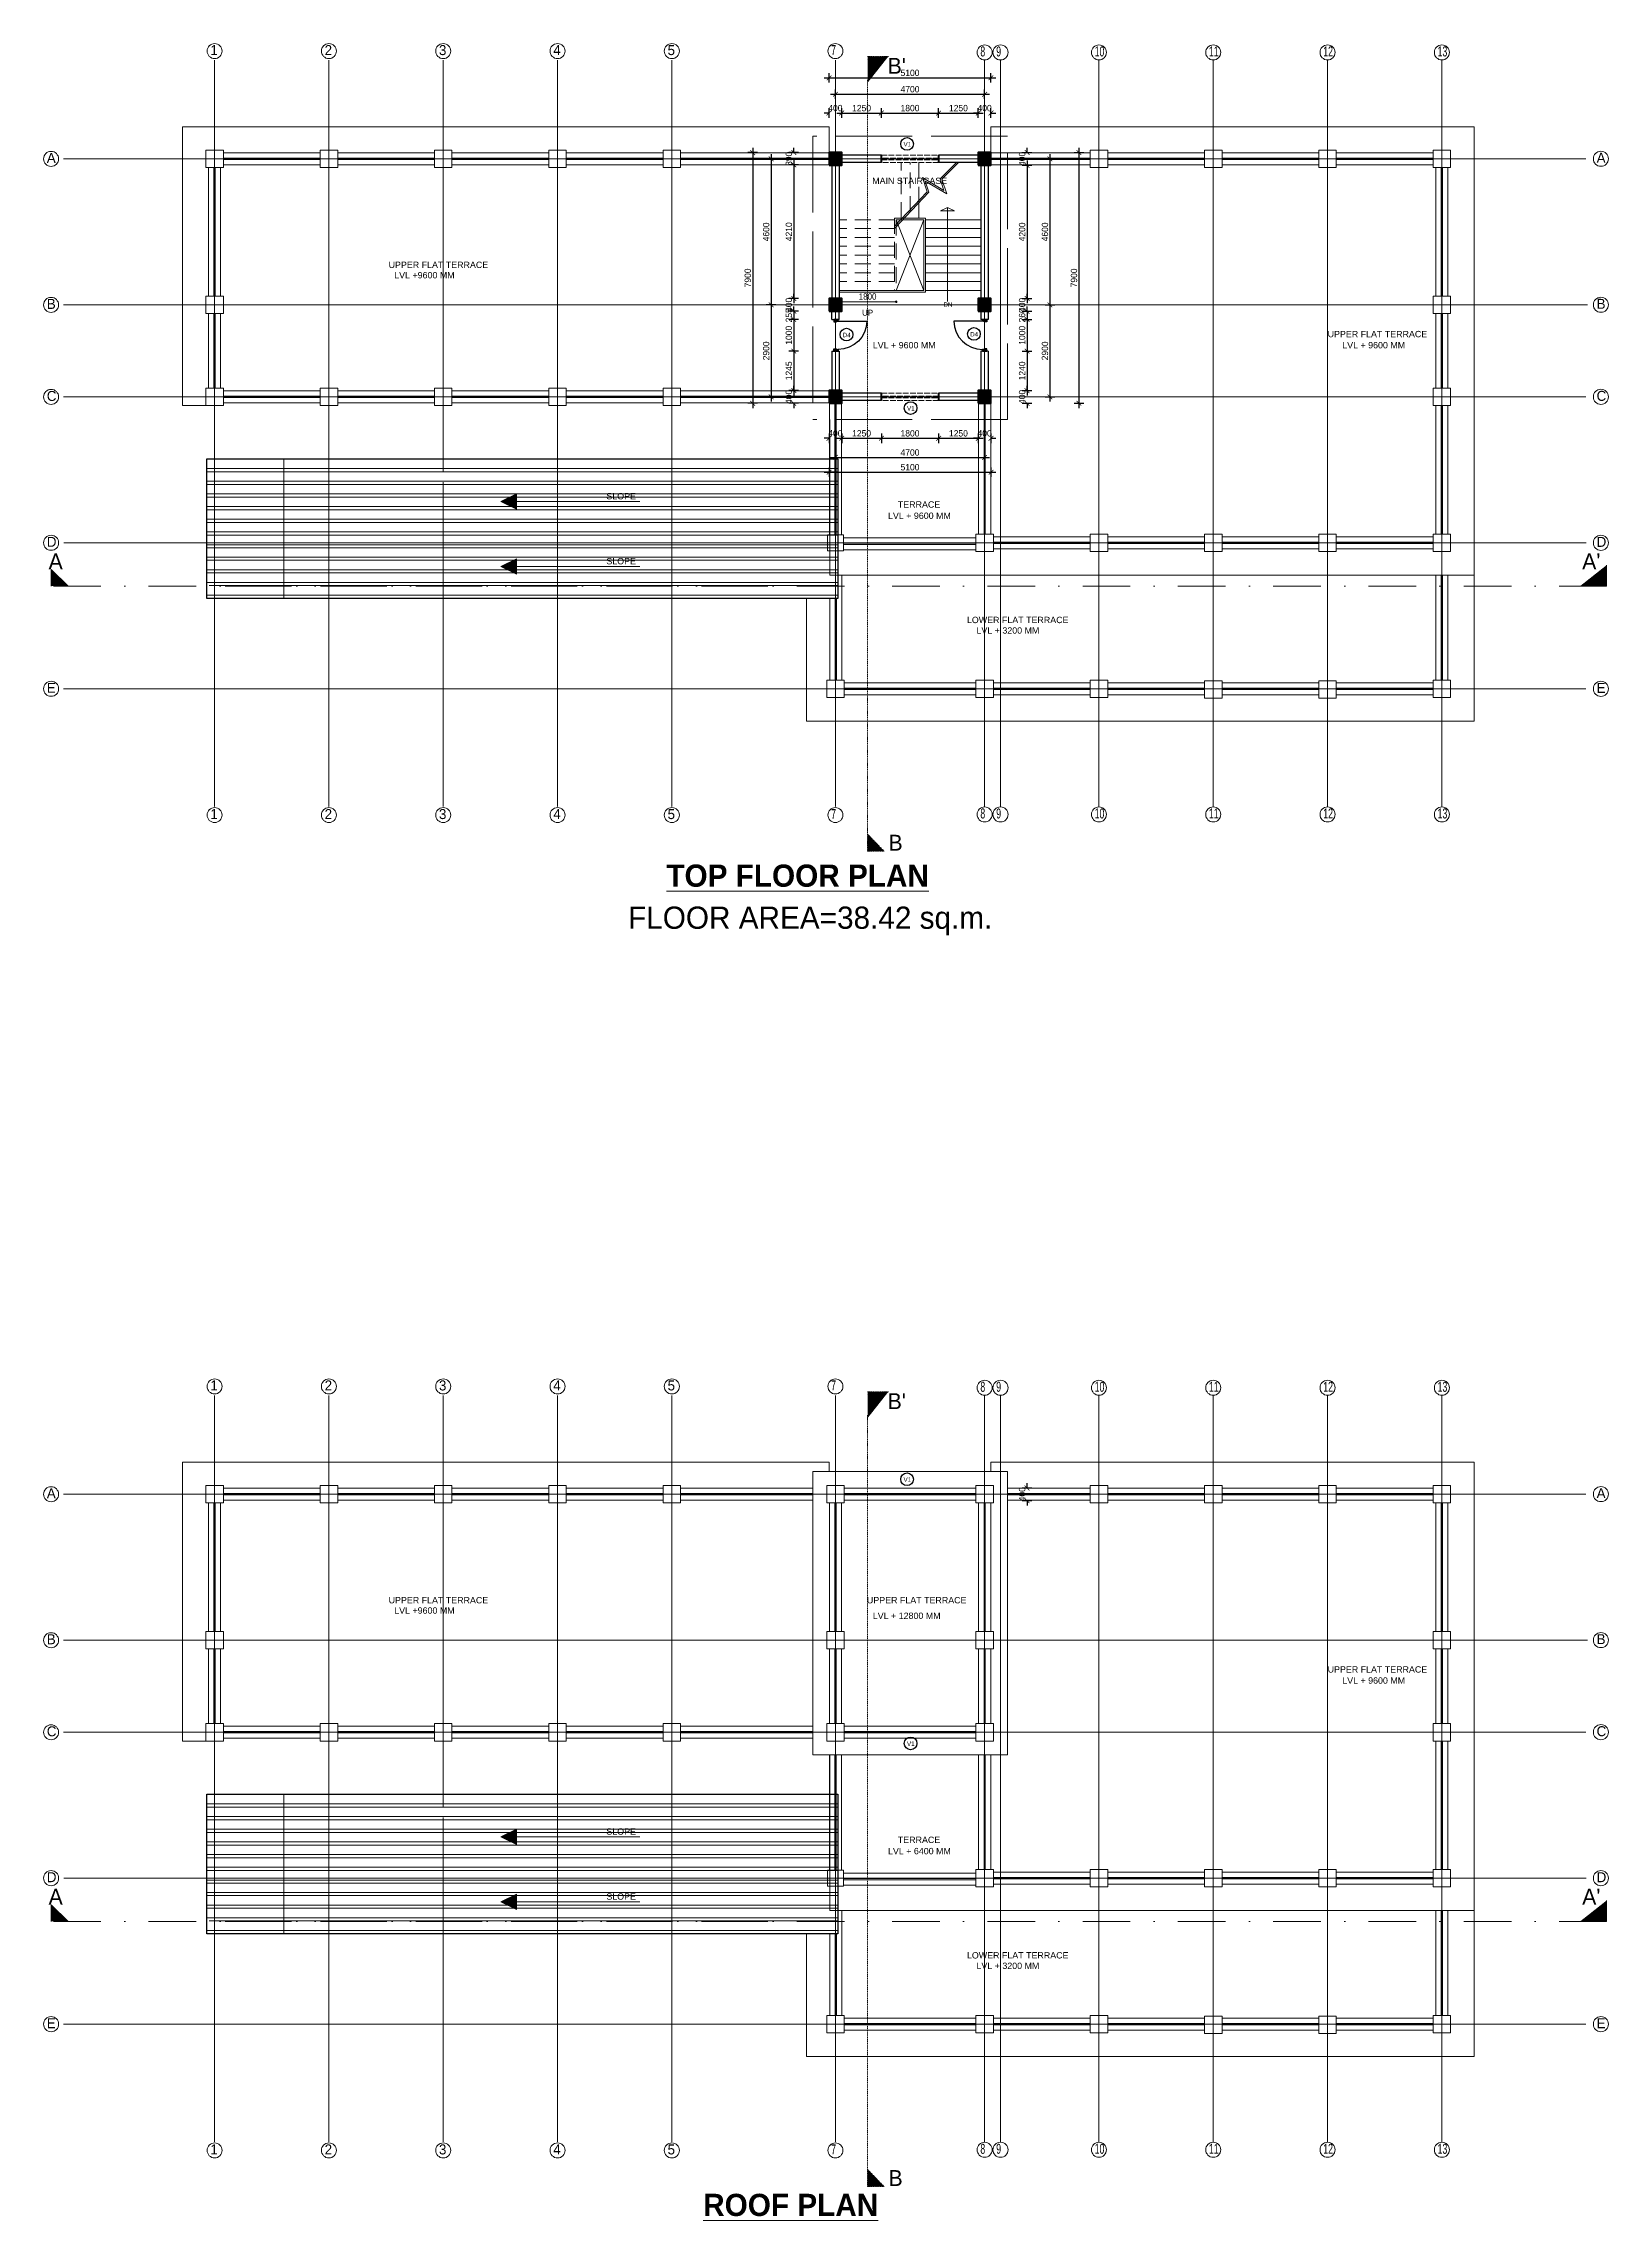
# Model space of a CAD drawing. Header units: inches. Extents: x -3071 to 2014935, y -37057 to 549694.
# Drawn here: x 1442912 to 1492195, y 186874 to 255465 of the extents above; entities that cross this region are included whole.
import ezdxf
from ezdxf.enums import TextEntityAlignment as Align

# ---------------------------------------------------------------- set-up
doc = ezdxf.new("R2010")
doc.units = ezdxf.units.IN
doc.header["$MEASUREMENT"] = 0
for name, pattern in [('ACAD_ISO08W100', [36, 24, -3, 6, -3]), ('DASHDOT', [1, 0.5, -0.25, 0, -0.25]), ('DASHDOT2', [12.7, 6.35, -3.175, 0, -3.175]), ('DASHED', [0.75, 0.5, -0.25]), ('Hidden', [15, 12, -3])]:
    doc.linetypes.add(name, pattern=pattern)
for name, color, linetype, lineweight in [('001-Archi- Loose Furniture', 13, 'Continuous', 0), ('001-Archi-Opening Tags', 14, 'Continuous', 25), ('002-Archi- Opening', 90, 'Continuous', 25), ('A .09 overhang', 1, 'Continuous', 9), ('A .4 col', 5, 'Continuous', 40), ('A 0.05 hatch', 252, 'Continuous', 5), ('A 0.13 DIM', 6, 'Continuous', 13), ('A 0.13 dw', 3, 'Continuous', 13), ('A 0.13 IND DIM', 240, 'Continuous', 13), ('A 0.13 Text', 6, 'Continuous', 13), ('A 0.13parapet partition', 230, 'Continuous', 13), ('A 0.40 wall', 160, 'Continuous', 40), ('A 0.9 RAILING', 100, 'Continuous', 9), ('cen', 50, 'ACAD_ISO08W100', 5), ('DIM', 161, 'Continuous', 15), ('dotted line', 1, 'DASHED', 9), ('Grid Tag', 6, 'Continuous', 20), ('p1 walls stone outline', 4, 'Continuous', 30), ('section', 6, 'DASHDOT2', 20), ('text', 7, 'Continuous', 25)]:
    doc.layers.add(name, color=color, linetype=linetype, lineweight=lineweight)
doc.styles.add('AERIAL', font='arial.ttf', dxfattribs={"height": 10})
doc.styles.add('Archi 100', font='GOTHIC.TTF', dxfattribs={"height": 200})
doc.styles.add('ARIAL', font='arial.ttf', dxfattribs={"width": 0.9})
doc.styles.add('CG', font='GOTHIC.TTF', dxfattribs={"height": 40})
doc.styles.get("Standard").update_dxf_attribs({"font": 'GOTHIC.TTF'})
doc.dimstyles.new('Archi 100', dxfattribs={"dimtxt": 200, "dimasz": 150, "dimexe": 150, "dimexo": 300, "dimgap": 50, "dimtad": 1, "dimdec": 0, "dimrnd": 5, "dimzin": 0, "dimdsep": 46, "dimtxsty": 'Archi 100', "dimblk": 'ARCHTICK', "dimcen": 0.09, "dimdle": 150, "dimclrd": 256, "dimclre": 256, "dimclrt": 256, "dimadec": 0, "dimazin": 0, "dimtfac": 1, "dimtdec": 0, "dimtix": 1, "dimtofl": 0, "dimtmove": 0, "dimatfit": 3, "dimfxl": 150, "dimfxlon": 1, "dimtolj": 1, "dimtzin": 0, "dimlwd": -1, "dimlwe": -1, "dimarcsym": 0})
doc.dimstyles.new('el to el 200', dxfattribs={"dimtxt": 200, "dimasz": 80, "dimexe": 150, "dimexo": 150, "dimgap": 60, "dimtad": 1, "dimdec": 1, "dimlfac": -1, "dimrnd": 1, "dimdsep": 46, "dimtxsty": 'ARIAL', "dimblk": 'DOT', "dimcen": 1, "dimdle": 25, "dimse1": 1, "dimse2": 1, "dimclrd": 256, "dimclre": 256, "dimclrt": 256, "dimadec": 0, "dimazin": 0, "dimtfac": 1, "dimtdec": 1, "dimtix": 1, "dimtmove": 1, "dimatfit": 0, "dimfxl": 400, "dimfxlon": 1, "dimlwd": 9, "dimlwe": 9, "dimarcsym": 0})

msp = doc.modelspace()

# ---------------------------------------------------------------- texts
at = {"layer": 'A 0.13 Text', "linetype": 'Continuous', "attachment_point": 5, "style": 'CG'}
for s, insert, char_height, width in [("B'", (1469781.31, 254762.29), 500, 2050.5885), ('UP', (1468863.14, 246981.24), 187.5, 1718.3075), ("A'", (1491654.3, 239147.85), 500, 2050.5885), ("B'", (1469781.31, 212688.29), 500, 2050.5885), ("A'", (1491654.3, 197073.85), 500, 2050.5885)]:
    msp.add_mtext(s, dxfattribs=dict(at, insert=insert, char_height=char_height, width=width))
at = {"layer": 'A 0.13 Text', "char_height": 700, "width": 13056.4847, "attachment_point": 5, "style": 'CG'}
for s, insert in [('{\\fCentury Gothic|b1|i0|c0|p34;\\LTOP FLOOR PLAN}', (1466659.37, 229241.86)), ('FLOOR AREA=38.42 sq.m.', (1467055.95, 227816.69)), ('{\\fCentury Gothic|b1|i0|c0|p34;\\LROOF PLAN}', (1466441.49, 187359.32))]:
    msp.add_mtext(s, dxfattribs=dict(at, insert=insert))
at = {"layer": 'section', "char_height": 500, "width": 2050.5885, "attachment_point": 5, "style": 'CG'}
for s, insert in [('A', (1443293.59, 239147.94)), ('B', (1469745.14, 230285.03)), ('A', (1443293.59, 197073.94)), ('B', (1469745.14, 188211.03))]:
    msp.add_mtext(s, dxfattribs=dict(at, insert=insert))
at = {"layer": 'text', "attachment_point": 1, "style": 'AERIAL'}
for s, insert, char_height, width in [('MAIN STAIRCASE', (1469009.07, 251238.4), 200, 14192.8258), ('UPPER FLAT TERRACE ', (1453779.51, 248591.65), 200, 14192.8258), ('LVL +9600 MM', (1453955.14, 248266.45), 200, 14192.8258), ('DN', (1471252.6, 247309.39), 140, 1897.5412), ('UPPER FLAT TERRACE ', (1483351.17, 246410.69), 200, 14192.8258), ('LVL + 9600 MM', (1469027.06, 246060.31), 200, 14192.8258), ('LVL + 9600 MM', (1483811.75, 246060.31), 200, 14192.8258), ('SLOPE', (1460636.58, 241303.89), 200, 3401.9992), (' TERRACE ', (1469738.63, 241040.47), 200, 14192.8258), ('LVL + 9600 MM', (1469505.71, 240686.3), 200, 14192.8258), ('SLOPE', (1460636.58, 239254.42), 200, 3401.9992), ('LOWER FLAT TERRACE ', (1471992.11, 237402.73), 200, 14192.8258), ('LVL + 3200 MM', (1472292.05, 237073.17), 200, 14192.8258), ('UPPER FLAT TERRACE ', (1453779.51, 206517.65), 200, 14192.8258), ('UPPER FLAT TERRACE ', (1468841.78, 206517.65), 200, 14192.8258), ('LVL +9600 MM', (1453955.14, 206192.45), 200, 14192.8258), ('LVL + 12800 MM', (1469027.06, 206027.18), 200, 14192.8258), ('UPPER FLAT TERRACE ', (1483351.17, 204336.7), 200, 14192.8258), ('LVL + 9600 MM', (1483811.75, 203986.32), 200, 14192.8258), ('SLOPE', (1460636.58, 199229.89), 200, 3401.9992), (' TERRACE ', (1469738.63, 198966.47), 200, 14192.8258), ('LVL + 6400 MM', (1469505.71, 198612.3), 200, 14192.8258), ('SLOPE', (1460636.58, 197180.42), 200, 3401.9992), ('LOWER FLAT TERRACE ', (1471992.11, 195328.73), 200, 14192.8258), ('LVL + 3200 MM', (1472292.05, 194999.17), 200, 14192.8258)]:
    msp.add_mtext(s, dxfattribs=dict(at, insert=insert, char_height=char_height, width=width))

# ---------------------------------------------------------------- blocks, each defined once
blk = doc.blocks.new('VENT 1800')
at = {"layer": 'A 0.13 dw', "linetype": 'Hidden', "ltscale": 15}
for p, q in [((165850, 199351), (167650, 199351)), ((167650, 199258), (165850, 199258)), ((165850, 199208), (167650, 199208)), ((167650, 199121), (165850, 199121))]:
    blk.add_line(p, q, dxfattribs=at)
at = {"layer": 'A 0.40 wall', "ltscale": 15}
for p, q in [((165850, 199121), (165850, 199351)), ((165850, 199258), (165850, 199208)), ((167650, 199351), (167650, 199121)), ((167650, 199208), (167650, 199258))]:
    blk.add_line(p, q, dxfattribs=at)
blk = doc.blocks.new('door frame timber 100 x 50 with 35 x 15 rebate')
at = {"ltscale": 100}
blk.add_hatch(color=256, dxfattribs=at).paths.add_polyline_path([(0, 50), (0, -50), (50, -50), (50, 15), (35, 15), (35, 50)])
blk.add_lwpolyline([(0, 50), (0, -50), (50, -50), (50, 15), (35, 15), (35, 50)], close=True)
blk = doc.blocks.new('*U648')
at = {"ltscale": 100}
blk.add_line((-45, 50), (-45, 694), dxfattribs=at)
blk.add_arc((-31, 50), 644, 91.2877, 180, dxfattribs=at)
blk.add_blockref('door frame timber 100 x 50 with 35 x 15 rebate', (-715, 0))
at = {"xscale": -1}
blk.add_blockref('door frame timber 100 x 50 with 35 x 15 rebate', (-5, 0), dxfattribs=at)
blk = doc.blocks.new('SECOND FLOOR ROOF PLAN')
at = {"layer": 'A .09 overhang', "linetype": 'Hidden', "ltscale": 200}
for p, q in [((-6130, 8930), (-6130, 0)), ((0, 8930), (-6130, 8930)), ((0, 0), (0, 8930)), ((0, 0), (-6130, 0))]:
    blk.add_line(p, q, dxfattribs=at)
blk = doc.blocks.new('_Dot')
at = {"color": 0, "linetype": 'ByBlock', "lineweight": -2}
blk.add_line((-0.5, 0), (-1, 0), dxfattribs=at)
at = {"color": 0, "linetype": 'ByBlock', "const_width": 0.5}
blk.add_lwpolyline([(-0.25, 0, 1), (0.25, 0, 1)], format="xyb", close=True, dxfattribs=at)
blk = doc.blocks.new('*D1553')
at = {"layer": 'Defpoints', "color": 0, "ltscale": 20, "transparency": 16777216}
for p in [(1467964, 247683), (1469764, 247683), (1469764, 247329)]:
    blk.add_point(p, dxfattribs=at)
at = {"layer": 'DIM', "lineweight": 9, "ltscale": 20, "transparency": 16777216}
blk.add_line((1468044, 247329), (1469684, 247329), dxfattribs=at)
at = {"layer": 'DIM', "lineweight": 9, "ltscale": 20, "transparency": 16777216, "xscale": 80, "yscale": 80, "zscale": 80}
for p, rotation in [((1467964, 247329), 179.9999999999999), ((1469764, 247329), 359.9999999999999)]:
    blk.add_blockref('_Dot', p, dxfattribs=dict(at, rotation=rotation))
at = {"layer": 'DIM', "ltscale": 20, "transparency": 16777216, "insert": (1468864, 247492), "char_height": 200, "attachment_point": 5, "style": 'ARIAL'}
blk.add_mtext('1800', dxfattribs=at)
blk = doc.blocks.new('window tag')
blk.add_circle((0, 0), 200)
at = {"style": 'Archi 100'}
blk.add_attdef('SYMBOL', text='', height=200, dxfattribs=at).set_placement((8, -10.5), align=Align.MIDDLE_CENTER)
at = {"style": 'Archi 100', "flags": 1}
for tag, p in [('WIDTH', (15, 174.5)), ('HEIGHT', (-4.5, -348.5))]:
    blk.add_attdef(tag, p, '', height=200, dxfattribs=at)
blk = doc.blocks.new('grid')
at = {"layer": 'Grid Tag', "linetype": 'Continuous', "ltscale": 30}
blk.add_circle((51, 48), 264, dxfattribs=at)
blk.add_attdef('GRID', (-143, -93), '', height=200)
blk = doc.blocks.new('_ArchTick')
at = {"color": 0, "linetype": 'ByBlock', "const_width": 0.15}
blk.add_lwpolyline([(-0.5, -0.5), (0.5, 0.5)], dxfattribs=at)
blk = doc.blocks.new('*D2051')
at = {"transparency": 16777216}
for p, q in [((1467649, 253275), (1467499, 253275)), ((1467649, 253125), (1467649, 253425)), ((1468049, 253125), (1468049, 253425)), ((1468049, 253275), (1468199, 253275))]:
    blk.add_line(p, q, dxfattribs=at)
at = {"layer": 'Defpoints', "color": 0, "transparency": 16777216}
for p in [(1468049, 253275), (1467649, 252030), (1468049, 252030)]:
    blk.add_point(p, dxfattribs=at)
at = {"transparency": 16777216, "xscale": 150, "yscale": 150, "zscale": 150}
blk.add_blockref('_ArchTick', (1467649, 253275), dxfattribs=at)
at = {"transparency": 16777216, "xscale": 150, "yscale": 150, "zscale": 150, "rotation": 180}
blk.add_blockref('_ArchTick', (1468049, 253275), dxfattribs=at)
at = {"transparency": 16777216, "insert": (1467849, 253430), "char_height": 200, "attachment_point": 5, "style": 'Archi 100'}
blk.add_mtext('\\A1;400', dxfattribs=at)
blk = doc.blocks.new('*D2052')
at = {"transparency": 16777216}
for p, q in [((1467899, 253275), (1469449, 253275)), ((1468049, 253125), (1468049, 253425)), ((1469299, 253125), (1469299, 253425))]:
    blk.add_line(p, q, dxfattribs=at)
at = {"layer": 'Defpoints', "color": 0, "transparency": 16777216}
for p in [(1469299, 253275), (1468049, 252030), (1469299, 251945)]:
    blk.add_point(p, dxfattribs=at)
at = {"transparency": 16777216, "xscale": 150, "yscale": 150, "zscale": 150, "rotation": 180}
blk.add_blockref('_ArchTick', (1468049, 253275), dxfattribs=at)
at = {"transparency": 16777216, "xscale": 150, "yscale": 150, "zscale": 150}
blk.add_blockref('_ArchTick', (1469299, 253275), dxfattribs=at)
at = {"transparency": 16777216, "insert": (1468674, 253430), "char_height": 200, "attachment_point": 5, "style": 'Archi 100'}
blk.add_mtext('\\A1;1250', dxfattribs=at)
blk = doc.blocks.new('*D2053')
at = {"transparency": 16777216}
for p, q in [((1469149, 253275), (1471249, 253275)), ((1469299, 253125), (1469299, 253425)), ((1471099, 253125), (1471099, 253425))]:
    blk.add_line(p, q, dxfattribs=at)
at = {"layer": 'Defpoints', "color": 0, "transparency": 16777216}
for p in [(1471099, 253275), (1469299, 251945), (1471099, 251945)]:
    blk.add_point(p, dxfattribs=at)
at = {"transparency": 16777216, "xscale": 150, "yscale": 150, "zscale": 150, "rotation": 180}
blk.add_blockref('_ArchTick', (1469299, 253275), dxfattribs=at)
at = {"transparency": 16777216, "xscale": 150, "yscale": 150, "zscale": 150}
blk.add_blockref('_ArchTick', (1471099, 253275), dxfattribs=at)
at = {"transparency": 16777216, "insert": (1470199, 253430), "char_height": 200, "attachment_point": 5, "style": 'Archi 100'}
blk.add_mtext('\\A1;1800', dxfattribs=at)
blk = doc.blocks.new('*D2054')
at = {"transparency": 16777216}
for p, q in [((1470949, 253275), (1472499, 253275)), ((1471099, 253125), (1471099, 253425)), ((1472349, 253125), (1472349, 253425))]:
    blk.add_line(p, q, dxfattribs=at)
at = {"layer": 'Defpoints', "color": 0, "transparency": 16777216}
for p in [(1472349, 253275), (1471099, 251945), (1472349, 252030)]:
    blk.add_point(p, dxfattribs=at)
at = {"transparency": 16777216, "xscale": 150, "yscale": 150, "zscale": 150, "rotation": 180}
blk.add_blockref('_ArchTick', (1471099, 253275), dxfattribs=at)
at = {"transparency": 16777216, "xscale": 150, "yscale": 150, "zscale": 150}
blk.add_blockref('_ArchTick', (1472349, 253275), dxfattribs=at)
at = {"transparency": 16777216, "insert": (1471724, 253430), "char_height": 200, "attachment_point": 5, "style": 'Archi 100'}
blk.add_mtext('\\A1;1250', dxfattribs=at)
blk = doc.blocks.new('*D2055')
at = {"transparency": 16777216}
for p, q in [((1472349, 253275), (1472199, 253275)), ((1472349, 253125), (1472349, 253425)), ((1472749, 253125), (1472749, 253425)), ((1472749, 253275), (1472899, 253275))]:
    blk.add_line(p, q, dxfattribs=at)
at = {"layer": 'Defpoints', "color": 0, "transparency": 16777216}
for p in [(1472749, 253275), (1472349, 252030), (1472749, 252030)]:
    blk.add_point(p, dxfattribs=at)
at = {"transparency": 16777216, "xscale": 150, "yscale": 150, "zscale": 150}
blk.add_blockref('_ArchTick', (1472349, 253275), dxfattribs=at)
at = {"transparency": 16777216, "xscale": 150, "yscale": 150, "zscale": 150, "rotation": 180}
blk.add_blockref('_ArchTick', (1472749, 253275), dxfattribs=at)
at = {"transparency": 16777216, "insert": (1472549, 253430), "char_height": 200, "attachment_point": 5, "style": 'Archi 100'}
blk.add_mtext('\\A1;400', dxfattribs=at)
blk = doc.blocks.new('*D2056')
at = {"transparency": 16777216}
for p, q in [((1466688, 252030), (1466388, 252030)), ((1466538, 252030), (1466538, 252180)), ((1466688, 251640), (1466388, 251640)), ((1466538, 251640), (1466538, 251490))]:
    blk.add_line(p, q, dxfattribs=at)
at = {"layer": 'Defpoints', "color": 0, "transparency": 16777216}
for p in [(1467649, 252030), (1466538, 251640), (1467649, 251640)]:
    blk.add_point(p, dxfattribs=at)
at = {"transparency": 16777216, "xscale": 150, "yscale": 150, "zscale": 150}
for p, rotation in [((1466538, 252030), 270), ((1466538, 251640), 90)]:
    blk.add_blockref('_ArchTick', p, dxfattribs=dict(at, rotation=rotation))
at = {"transparency": 16777216, "insert": (1466383, 251835), "char_height": 200, "attachment_point": 5, "rotation": 90, "style": 'Archi 100'}
blk.add_mtext('\\A1;390', dxfattribs=at)
blk = doc.blocks.new('*D2057')
at = {"transparency": 16777216}
for p, q in [((1466538, 251790), (1466538, 247280)), ((1466688, 251640), (1466388, 251640)), ((1466688, 247430), (1466388, 247430))]:
    blk.add_line(p, q, dxfattribs=at)
at = {"layer": 'Defpoints', "color": 0, "transparency": 16777216}
for p in [(1467649, 251640), (1466538, 247430), (1467649, 247430)]:
    blk.add_point(p, dxfattribs=at)
at = {"transparency": 16777216, "xscale": 150, "yscale": 150, "zscale": 150}
for p, rotation in [((1466538, 251640), 90), ((1466538, 247430), 270)]:
    blk.add_blockref('_ArchTick', p, dxfattribs=dict(at, rotation=rotation))
at = {"transparency": 16777216, "insert": (1466383, 249535), "char_height": 200, "attachment_point": 5, "rotation": 90, "style": 'Archi 100'}
blk.add_mtext('\\A1;4210', dxfattribs=at)
blk = doc.blocks.new('*D2058')
at = {"transparency": 16777216}
for p, q in [((1466688, 247430), (1466388, 247430)), ((1466688, 247030), (1466388, 247030)), ((1466538, 247430), (1466538, 247580)), ((1466538, 247030), (1466538, 246880))]:
    blk.add_line(p, q, dxfattribs=at)
at = {"layer": 'Defpoints', "color": 0, "transparency": 16777216}
for p in [(1466538, 247030), (1467649, 247430), (1467649, 247030)]:
    blk.add_point(p, dxfattribs=at)
at = {"transparency": 16777216, "xscale": 150, "yscale": 150, "zscale": 150}
for p, rotation in [((1466538, 247430), 270), ((1466538, 247030), 90)]:
    blk.add_blockref('_ArchTick', p, dxfattribs=dict(at, rotation=rotation))
at = {"transparency": 16777216, "insert": (1466383, 247230), "char_height": 200, "attachment_point": 5, "rotation": 90, "style": 'Archi 100'}
blk.add_mtext('\\A1;400', dxfattribs=at)
blk = doc.blocks.new('*D2059')
at = {"transparency": 16777216}
for p, q in [((1466688, 247030), (1466388, 247030)), ((1466538, 247030), (1466538, 247180)), ((1466688, 246773), (1466388, 246773)), ((1466538, 246773), (1466538, 246623))]:
    blk.add_line(p, q, dxfattribs=at)
at = {"layer": 'Defpoints', "color": 0, "transparency": 16777216}
for p in [(1467649, 247030), (1466538, 246773), (1467734, 246773)]:
    blk.add_point(p, dxfattribs=at)
at = {"transparency": 16777216, "xscale": 150, "yscale": 150, "zscale": 150}
for p, rotation in [((1466538, 247030), 270), ((1466538, 246773), 90)]:
    blk.add_blockref('_ArchTick', p, dxfattribs=dict(at, rotation=rotation))
at = {"transparency": 16777216, "insert": (1466383, 246902), "char_height": 200, "attachment_point": 5, "rotation": 90, "style": 'Archi 100'}
blk.add_mtext('\\A1;255', dxfattribs=at)
blk = doc.blocks.new('*D2060')
at = {"transparency": 16777216}
for p, q in [((1466688, 246773), (1466388, 246773)), ((1466538, 246923), (1466538, 245623)), ((1466688, 245773), (1466388, 245773))]:
    blk.add_line(p, q, dxfattribs=at)
at = {"layer": 'Defpoints', "color": 0, "transparency": 16777216}
for p in [(1467734, 246773), (1466538, 245773), (1467734, 245773)]:
    blk.add_point(p, dxfattribs=at)
at = {"transparency": 16777216, "xscale": 150, "yscale": 150, "zscale": 150}
for p, rotation in [((1466538, 246773), 90), ((1466538, 245773), 270)]:
    blk.add_blockref('_ArchTick', p, dxfattribs=dict(at, rotation=rotation))
at = {"transparency": 16777216, "insert": (1466383, 246273), "char_height": 200, "attachment_point": 5, "rotation": 90, "style": 'Archi 100'}
blk.add_mtext('\\A1;1000', dxfattribs=at)
blk = doc.blocks.new('*D2061')
at = {"transparency": 16777216}
for p, q in [((1466688, 245773), (1466388, 245773)), ((1466538, 245923), (1466538, 244380)), ((1466688, 244530), (1466388, 244530))]:
    blk.add_line(p, q, dxfattribs=at)
at = {"layer": 'Defpoints', "color": 0, "transparency": 16777216}
for p in [(1467734, 245773), (1466538, 244530), (1467649, 244530)]:
    blk.add_point(p, dxfattribs=at)
at = {"transparency": 16777216, "xscale": 150, "yscale": 150, "zscale": 150}
for p, rotation in [((1466538, 245773), 90), ((1466538, 244530), 270)]:
    blk.add_blockref('_ArchTick', p, dxfattribs=dict(at, rotation=rotation))
at = {"transparency": 16777216, "insert": (1466383, 245152), "char_height": 200, "attachment_point": 5, "rotation": 90, "style": 'Archi 100'}
blk.add_mtext('\\A1;1245', dxfattribs=at)
blk = doc.blocks.new('*D2062')
at = {"transparency": 16777216}
for p, q in [((1466688, 244530), (1466388, 244530)), ((1466538, 244530), (1466538, 244680)), ((1466688, 244130), (1466388, 244130)), ((1466538, 244130), (1466538, 243980))]:
    blk.add_line(p, q, dxfattribs=at)
at = {"layer": 'Defpoints', "color": 0, "transparency": 16777216}
for p in [(1467649, 244530), (1466538, 244130), (1467649, 244130)]:
    blk.add_point(p, dxfattribs=at)
at = {"transparency": 16777216, "xscale": 150, "yscale": 150, "zscale": 150}
for p, rotation in [((1466538, 244530), 270), ((1466538, 244130), 90)]:
    blk.add_blockref('_ArchTick', p, dxfattribs=dict(at, rotation=rotation))
at = {"transparency": 16777216, "insert": (1466383, 244330), "char_height": 200, "attachment_point": 5, "rotation": 90, "style": 'Archi 100'}
blk.add_mtext('\\A1;400', dxfattribs=at)
blk = doc.blocks.new('*D2063')
at = {"transparency": 16777216}
for p, q in [((1467649, 243027), (1467499, 243027)), ((1467649, 243177), (1467649, 242877)), ((1468049, 243177), (1468049, 242877)), ((1468049, 243027), (1468199, 243027))]:
    blk.add_line(p, q, dxfattribs=at)
at = {"layer": 'Defpoints', "color": 0, "transparency": 16777216}
for p in [(1467649, 244130), (1468049, 244130), (1468049, 243027)]:
    blk.add_point(p, dxfattribs=at)
at = {"transparency": 16777216, "xscale": 150, "yscale": 150, "zscale": 150}
blk.add_blockref('_ArchTick', (1467649, 243027), dxfattribs=at)
at = {"transparency": 16777216, "xscale": 150, "yscale": 150, "zscale": 150, "rotation": 180}
blk.add_blockref('_ArchTick', (1468049, 243027), dxfattribs=at)
at = {"transparency": 16777216, "insert": (1467849, 243182), "char_height": 200, "attachment_point": 5, "style": 'Archi 100'}
blk.add_mtext('\\A1;400', dxfattribs=at)
blk = doc.blocks.new('*D2064')
at = {"transparency": 16777216}
for p, q in [((1467899, 243027), (1469449, 243027)), ((1468049, 243177), (1468049, 242877)), ((1469299, 243177), (1469299, 242877))]:
    blk.add_line(p, q, dxfattribs=at)
at = {"layer": 'Defpoints', "color": 0, "transparency": 16777216}
for p in [(1469299, 244215), (1468049, 244130), (1469299, 243027)]:
    blk.add_point(p, dxfattribs=at)
at = {"transparency": 16777216, "xscale": 150, "yscale": 150, "zscale": 150, "rotation": 180}
blk.add_blockref('_ArchTick', (1468049, 243027), dxfattribs=at)
at = {"transparency": 16777216, "xscale": 150, "yscale": 150, "zscale": 150}
blk.add_blockref('_ArchTick', (1469299, 243027), dxfattribs=at)
at = {"transparency": 16777216, "insert": (1468674, 243182), "char_height": 200, "attachment_point": 5, "style": 'Archi 100'}
blk.add_mtext('\\A1;1250', dxfattribs=at)
blk = doc.blocks.new('*D2065')
at = {"transparency": 16777216}
for p, q in [((1469149, 243027), (1471249, 243027)), ((1469299, 243177), (1469299, 242877)), ((1471099, 243177), (1471099, 242877))]:
    blk.add_line(p, q, dxfattribs=at)
at = {"layer": 'Defpoints', "color": 0, "transparency": 16777216}
for p in [(1469299, 244215), (1471099, 244215), (1471099, 243027)]:
    blk.add_point(p, dxfattribs=at)
at = {"transparency": 16777216, "xscale": 150, "yscale": 150, "zscale": 150, "rotation": 180}
blk.add_blockref('_ArchTick', (1469299, 243027), dxfattribs=at)
at = {"transparency": 16777216, "xscale": 150, "yscale": 150, "zscale": 150}
blk.add_blockref('_ArchTick', (1471099, 243027), dxfattribs=at)
at = {"transparency": 16777216, "insert": (1470199, 243182), "char_height": 200, "attachment_point": 5, "style": 'Archi 100'}
blk.add_mtext('\\A1;1800', dxfattribs=at)
blk = doc.blocks.new('*D2066')
at = {"transparency": 16777216}
for p, q in [((1470949, 243027), (1472499, 243027)), ((1471099, 243177), (1471099, 242877)), ((1472349, 243177), (1472349, 242877))]:
    blk.add_line(p, q, dxfattribs=at)
at = {"layer": 'Defpoints', "color": 0, "transparency": 16777216}
for p in [(1471099, 244215), (1472349, 244130), (1472349, 243027)]:
    blk.add_point(p, dxfattribs=at)
at = {"transparency": 16777216, "xscale": 150, "yscale": 150, "zscale": 150, "rotation": 180}
blk.add_blockref('_ArchTick', (1471099, 243027), dxfattribs=at)
at = {"transparency": 16777216, "xscale": 150, "yscale": 150, "zscale": 150}
blk.add_blockref('_ArchTick', (1472349, 243027), dxfattribs=at)
at = {"transparency": 16777216, "insert": (1471724, 243182), "char_height": 200, "attachment_point": 5, "style": 'Archi 100'}
blk.add_mtext('\\A1;1250', dxfattribs=at)
blk = doc.blocks.new('*D2067')
at = {"transparency": 16777216}
for p, q in [((1472349, 243027), (1472199, 243027)), ((1472349, 243177), (1472349, 242877)), ((1472749, 243177), (1472749, 242877)), ((1472749, 243027), (1472899, 243027))]:
    blk.add_line(p, q, dxfattribs=at)
at = {"layer": 'Defpoints', "color": 0, "transparency": 16777216}
for p in [(1472349, 244130), (1472749, 244130), (1472749, 243027)]:
    blk.add_point(p, dxfattribs=at)
at = {"transparency": 16777216, "xscale": 150, "yscale": 150, "zscale": 150}
blk.add_blockref('_ArchTick', (1472349, 243027), dxfattribs=at)
at = {"transparency": 16777216, "xscale": 150, "yscale": 150, "zscale": 150, "rotation": 180}
blk.add_blockref('_ArchTick', (1472749, 243027), dxfattribs=at)
at = {"transparency": 16777216, "insert": (1472549, 243182), "char_height": 200, "attachment_point": 5, "style": 'Archi 100'}
blk.add_mtext('\\A1;400', dxfattribs=at)
blk = doc.blocks.new('*D2068')
at = {"transparency": 16777216}
for p, q in [((1473735, 252030), (1474035, 252030)), ((1473885, 252030), (1473885, 252180)), ((1473735, 251630), (1474035, 251630)), ((1473885, 251630), (1473885, 251480))]:
    blk.add_line(p, q, dxfattribs=at)
at = {"layer": 'Defpoints', "color": 0, "transparency": 16777216}
for p in [(1472749, 252030), (1472749, 251630), (1473885, 251630)]:
    blk.add_point(p, dxfattribs=at)
at = {"transparency": 16777216, "xscale": 150, "yscale": 150, "zscale": 150}
for p, rotation in [((1473885, 252030), 270), ((1473885, 251630), 90)]:
    blk.add_blockref('_ArchTick', p, dxfattribs=dict(at, rotation=rotation))
at = {"transparency": 16777216, "insert": (1473730, 251830), "char_height": 200, "attachment_point": 5, "rotation": 90, "style": 'Archi 100'}
blk.add_mtext('\\A1;400', dxfattribs=at)
blk = doc.blocks.new('*D2069')
at = {"transparency": 16777216}
for p, q in [((1473885, 251780), (1473885, 247280)), ((1473735, 251630), (1474035, 251630)), ((1473735, 247430), (1474035, 247430))]:
    blk.add_line(p, q, dxfattribs=at)
at = {"layer": 'Defpoints', "color": 0, "transparency": 16777216}
for p in [(1472749, 251630), (1472749, 247430), (1473885, 247430)]:
    blk.add_point(p, dxfattribs=at)
at = {"transparency": 16777216, "xscale": 150, "yscale": 150, "zscale": 150}
for p, rotation in [((1473885, 251630), 90), ((1473885, 247430), 270)]:
    blk.add_blockref('_ArchTick', p, dxfattribs=dict(at, rotation=rotation))
at = {"transparency": 16777216, "insert": (1473730, 249530), "char_height": 200, "attachment_point": 5, "rotation": 90, "style": 'Archi 100'}
blk.add_mtext('\\A1;4200', dxfattribs=at)
blk = doc.blocks.new('*D2070')
at = {"transparency": 16777216}
for p, q in [((1473735, 247430), (1474035, 247430)), ((1473735, 247030), (1474035, 247030)), ((1473885, 247430), (1473885, 247580)), ((1473885, 247030), (1473885, 246880))]:
    blk.add_line(p, q, dxfattribs=at)
at = {"layer": 'Defpoints', "color": 0, "transparency": 16777216}
for p in [(1472749, 247430), (1472749, 247030), (1473885, 247030)]:
    blk.add_point(p, dxfattribs=at)
at = {"transparency": 16777216, "xscale": 150, "yscale": 150, "zscale": 150}
for p, rotation in [((1473885, 247430), 270), ((1473885, 247030), 90)]:
    blk.add_blockref('_ArchTick', p, dxfattribs=dict(at, rotation=rotation))
at = {"transparency": 16777216, "insert": (1473730, 247230), "char_height": 200, "attachment_point": 5, "rotation": 90, "style": 'Archi 100'}
blk.add_mtext('\\A1;400', dxfattribs=at)
blk = doc.blocks.new('*D2071')
at = {"transparency": 16777216}
for p, q in [((1473735, 247030), (1474035, 247030)), ((1473885, 247030), (1473885, 247180)), ((1473735, 246771), (1474035, 246771)), ((1473885, 246771), (1473885, 246621))]:
    blk.add_line(p, q, dxfattribs=at)
at = {"layer": 'Defpoints', "color": 0, "transparency": 16777216}
for p in [(1472749, 247030), (1472664, 246771), (1473885, 246771)]:
    blk.add_point(p, dxfattribs=at)
at = {"transparency": 16777216, "xscale": 150, "yscale": 150, "zscale": 150}
for p, rotation in [((1473885, 247030), 270), ((1473885, 246771), 90)]:
    blk.add_blockref('_ArchTick', p, dxfattribs=dict(at, rotation=rotation))
at = {"transparency": 16777216, "insert": (1473730, 246901), "char_height": 200, "attachment_point": 5, "rotation": 90, "style": 'Archi 100'}
blk.add_mtext('\\A1;260', dxfattribs=at)
blk = doc.blocks.new('*D2072')
at = {"transparency": 16777216}
for p, q in [((1473735, 246771), (1474035, 246771)), ((1473885, 246921), (1473885, 245622)), ((1473735, 245772), (1474035, 245772))]:
    blk.add_line(p, q, dxfattribs=at)
at = {"layer": 'Defpoints', "color": 0, "transparency": 16777216}
for p in [(1472664, 246771), (1472664, 245772), (1473885, 245772)]:
    blk.add_point(p, dxfattribs=at)
at = {"transparency": 16777216, "xscale": 150, "yscale": 150, "zscale": 150}
for p, rotation in [((1473885, 246771), 90), ((1473885, 245772), 270)]:
    blk.add_blockref('_ArchTick', p, dxfattribs=dict(at, rotation=rotation))
at = {"transparency": 16777216, "insert": (1473730, 246272), "char_height": 200, "attachment_point": 5, "rotation": 90, "style": 'Archi 100'}
blk.add_mtext('\\A1;1000', dxfattribs=at)
blk = doc.blocks.new('*D2073')
at = {"transparency": 16777216}
for p, q in [((1473735, 245772), (1474035, 245772)), ((1473885, 245922), (1473885, 244380)), ((1473735, 244530), (1474035, 244530))]:
    blk.add_line(p, q, dxfattribs=at)
at = {"layer": 'Defpoints', "color": 0, "transparency": 16777216}
for p in [(1472664, 245772), (1472749, 244530), (1473885, 244530)]:
    blk.add_point(p, dxfattribs=at)
at = {"transparency": 16777216, "xscale": 150, "yscale": 150, "zscale": 150}
for p, rotation in [((1473885, 245772), 90), ((1473885, 244530), 270)]:
    blk.add_blockref('_ArchTick', p, dxfattribs=dict(at, rotation=rotation))
at = {"transparency": 16777216, "insert": (1473730, 245151), "char_height": 200, "attachment_point": 5, "rotation": 90, "style": 'Archi 100'}
blk.add_mtext('\\A1;1240', dxfattribs=at)
blk = doc.blocks.new('*D2074')
at = {"transparency": 16777216}
for p, q in [((1473735, 244530), (1474035, 244530)), ((1473885, 244530), (1473885, 244680)), ((1473735, 244130), (1474035, 244130)), ((1473885, 244130), (1473885, 243980))]:
    blk.add_line(p, q, dxfattribs=at)
at = {"layer": 'Defpoints', "color": 0, "transparency": 16777216}
for p in [(1472749, 244530), (1472749, 244130), (1473885, 244130)]:
    blk.add_point(p, dxfattribs=at)
at = {"transparency": 16777216, "xscale": 150, "yscale": 150, "zscale": 150}
for p, rotation in [((1473885, 244530), 270), ((1473885, 244130), 90)]:
    blk.add_blockref('_ArchTick', p, dxfattribs=dict(at, rotation=rotation))
at = {"transparency": 16777216, "insert": (1473730, 244330), "char_height": 200, "attachment_point": 5, "rotation": 90, "style": 'Archi 100'}
blk.add_mtext('\\A1;400', dxfattribs=at)
blk = doc.blocks.new('*D2075')
at = {"transparency": 16777216}
for p, q in [((1467699, 253868), (1472699, 253868)), ((1467849, 253718), (1467849, 254018)), ((1472549, 253718), (1472549, 254018))]:
    blk.add_line(p, q, dxfattribs=at)
at = {"layer": 'Defpoints', "color": 0, "transparency": 16777216}
for p in [(1472549, 253868), (1467849, 251830), (1472549, 251830)]:
    blk.add_point(p, dxfattribs=at)
at = {"transparency": 16777216, "xscale": 150, "yscale": 150, "zscale": 150, "rotation": 180}
blk.add_blockref('_ArchTick', (1467849, 253868), dxfattribs=at)
at = {"transparency": 16777216, "xscale": 150, "yscale": 150, "zscale": 150}
blk.add_blockref('_ArchTick', (1472549, 253868), dxfattribs=at)
at = {"transparency": 16777216, "insert": (1470199, 254023), "char_height": 200, "attachment_point": 5, "style": 'Archi 100'}
blk.add_mtext('\\A1;4700', dxfattribs=at)
blk = doc.blocks.new('*D2076')
at = {"transparency": 16777216}
for p, q in [((1465974, 251830), (1465674, 251830)), ((1465824, 251980), (1465824, 247080)), ((1465974, 247230), (1465674, 247230))]:
    blk.add_line(p, q, dxfattribs=at)
at = {"layer": 'Defpoints', "color": 0, "transparency": 16777216}
for p in [(1467849, 251830), (1465824, 247230), (1467849, 247230)]:
    blk.add_point(p, dxfattribs=at)
at = {"transparency": 16777216, "xscale": 150, "yscale": 150, "zscale": 150}
for p, rotation in [((1465824, 251830), 90), ((1465824, 247230), 270)]:
    blk.add_blockref('_ArchTick', p, dxfattribs=dict(at, rotation=rotation))
at = {"transparency": 16777216, "insert": (1465669, 249530), "char_height": 200, "attachment_point": 5, "rotation": 90, "style": 'Archi 100'}
blk.add_mtext('\\A1;4600', dxfattribs=at)
blk = doc.blocks.new('*D2077')
at = {"transparency": 16777216}
for p, q in [((1465974, 247230), (1465674, 247230)), ((1465824, 247380), (1465824, 244182)), ((1465974, 244332), (1465674, 244332))]:
    blk.add_line(p, q, dxfattribs=at)
at = {"layer": 'Defpoints', "color": 0, "transparency": 16777216}
for p in [(1467849, 247230), (1465824, 244332), (1467849, 244332)]:
    blk.add_point(p, dxfattribs=at)
at = {"transparency": 16777216, "xscale": 150, "yscale": 150, "zscale": 150}
for p, rotation in [((1465824, 247230), 90), ((1465824, 244332), 270)]:
    blk.add_blockref('_ArchTick', p, dxfattribs=dict(at, rotation=rotation))
at = {"transparency": 16777216, "insert": (1465669, 245781), "char_height": 200, "attachment_point": 5, "rotation": 90, "style": 'Archi 100'}
blk.add_mtext('\\A1;2900', dxfattribs=at)
blk = doc.blocks.new('*D2078')
at = {"transparency": 16777216}
for p, q in [((1467699, 242424), (1472699, 242424)), ((1467849, 242574), (1467849, 242274)), ((1472549, 242574), (1472549, 242274))]:
    blk.add_line(p, q, dxfattribs=at)
at = {"layer": 'Defpoints', "color": 0, "transparency": 16777216}
for p in [(1467849, 244332), (1472549, 244332), (1472549, 242424)]:
    blk.add_point(p, dxfattribs=at)
at = {"transparency": 16777216, "xscale": 150, "yscale": 150, "zscale": 150, "rotation": 180}
blk.add_blockref('_ArchTick', (1467849, 242424), dxfattribs=at)
at = {"transparency": 16777216, "xscale": 150, "yscale": 150, "zscale": 150}
blk.add_blockref('_ArchTick', (1472549, 242424), dxfattribs=at)
at = {"transparency": 16777216, "insert": (1470199, 242579), "char_height": 200, "attachment_point": 5, "style": 'Archi 100'}
blk.add_mtext('\\A1;4700', dxfattribs=at)
blk = doc.blocks.new('*D2079')
at = {"transparency": 16777216}
for p, q in [((1474455, 251830), (1474755, 251830)), ((1474605, 251980), (1474605, 247080)), ((1474455, 247230), (1474755, 247230))]:
    blk.add_line(p, q, dxfattribs=at)
at = {"layer": 'Defpoints', "color": 0, "transparency": 16777216}
for p in [(1472549, 251830), (1472549, 247230), (1474605, 247230)]:
    blk.add_point(p, dxfattribs=at)
at = {"transparency": 16777216, "xscale": 150, "yscale": 150, "zscale": 150}
for p, rotation in [((1474605, 251830), 90), ((1474605, 247230), 270)]:
    blk.add_blockref('_ArchTick', p, dxfattribs=dict(at, rotation=rotation))
at = {"transparency": 16777216, "insert": (1474450, 249530), "char_height": 200, "attachment_point": 5, "rotation": 90, "style": 'Archi 100'}
blk.add_mtext('\\A1;4600', dxfattribs=at)
blk = doc.blocks.new('*D2080')
at = {"transparency": 16777216}
for p, q in [((1474455, 247230), (1474755, 247230)), ((1474605, 247380), (1474605, 244182)), ((1474455, 244332), (1474755, 244332))]:
    blk.add_line(p, q, dxfattribs=at)
at = {"layer": 'Defpoints', "color": 0, "transparency": 16777216}
for p in [(1472549, 247230), (1472549, 244332), (1474605, 244332)]:
    blk.add_point(p, dxfattribs=at)
at = {"transparency": 16777216, "xscale": 150, "yscale": 150, "zscale": 150}
for p, rotation in [((1474605, 247230), 90), ((1474605, 244332), 270)]:
    blk.add_blockref('_ArchTick', p, dxfattribs=dict(at, rotation=rotation))
at = {"transparency": 16777216, "insert": (1474450, 245781), "char_height": 200, "attachment_point": 5, "rotation": 90, "style": 'Archi 100'}
blk.add_mtext('\\A1;2900', dxfattribs=at)
blk = doc.blocks.new('*D2081')
at = {"transparency": 16777216}
for p, q in [((1467649, 254234), (1467649, 254534)), ((1472749, 254234), (1472749, 254534)), ((1467499, 254384), (1472899, 254384))]:
    blk.add_line(p, q, dxfattribs=at)
at = {"layer": 'Defpoints', "color": 0, "transparency": 16777216}
for p in [(1472749, 254384), (1467649, 252030), (1472749, 252030)]:
    blk.add_point(p, dxfattribs=at)
at = {"transparency": 16777216, "xscale": 150, "yscale": 150, "zscale": 150, "rotation": 180}
blk.add_blockref('_ArchTick', (1467649, 254384), dxfattribs=at)
at = {"transparency": 16777216, "xscale": 150, "yscale": 150, "zscale": 150}
blk.add_blockref('_ArchTick', (1472749, 254384), dxfattribs=at)
at = {"transparency": 16777216, "insert": (1470199, 254539), "char_height": 200, "attachment_point": 5, "style": 'Archi 100'}
blk.add_mtext('\\A1;5100', dxfattribs=at)
blk = doc.blocks.new('*D2082')
at = {"transparency": 16777216}
for p, q in [((1465395, 252030), (1465095, 252030)), ((1465245, 252180), (1465245, 243980)), ((1465395, 244130), (1465095, 244130))]:
    blk.add_line(p, q, dxfattribs=at)
at = {"layer": 'Defpoints', "color": 0, "transparency": 16777216}
for p in [(1467225, 252030), (1465245, 244130), (1467225, 244130)]:
    blk.add_point(p, dxfattribs=at)
at = {"transparency": 16777216, "xscale": 150, "yscale": 150, "zscale": 150}
for p, rotation in [((1465245, 252030), 90), ((1465245, 244130), 270)]:
    blk.add_blockref('_ArchTick', p, dxfattribs=dict(at, rotation=rotation))
at = {"transparency": 16777216, "insert": (1465090, 248080), "char_height": 200, "attachment_point": 5, "rotation": 90, "style": 'Archi 100'}
blk.add_mtext('\\A1;7900', dxfattribs=at)
blk = doc.blocks.new('*D2083')
at = {"transparency": 16777216}
for p, q in [((1467499, 241958), (1472899, 241958)), ((1467649, 242108), (1467649, 241808)), ((1472749, 242108), (1472749, 241808))]:
    blk.add_line(p, q, dxfattribs=at)
at = {"layer": 'Defpoints', "color": 0, "transparency": 16777216}
for p in [(1467649, 244130), (1472749, 244130), (1472749, 241958)]:
    blk.add_point(p, dxfattribs=at)
at = {"transparency": 16777216, "xscale": 150, "yscale": 150, "zscale": 150, "rotation": 180}
blk.add_blockref('_ArchTick', (1467649, 241958), dxfattribs=at)
at = {"transparency": 16777216, "xscale": 150, "yscale": 150, "zscale": 150}
blk.add_blockref('_ArchTick', (1472749, 241958), dxfattribs=at)
at = {"transparency": 16777216, "insert": (1470199, 242114), "char_height": 200, "attachment_point": 5, "style": 'Archi 100'}
blk.add_mtext('\\A1;5100', dxfattribs=at)
blk = doc.blocks.new('*D2084')
at = {"transparency": 16777216}
for p, q in [((1475369, 252030), (1475669, 252030)), ((1475519, 252180), (1475519, 243980)), ((1475369, 244130), (1475669, 244130))]:
    blk.add_line(p, q, dxfattribs=at)
at = {"layer": 'Defpoints', "color": 0, "transparency": 16777216}
for p in [(1472749, 252030), (1472749, 244130), (1475519, 244130)]:
    blk.add_point(p, dxfattribs=at)
at = {"transparency": 16777216, "xscale": 150, "yscale": 150, "zscale": 150}
for p, rotation in [((1475519, 252030), 90), ((1475519, 244130), 270)]:
    blk.add_blockref('_ArchTick', p, dxfattribs=dict(at, rotation=rotation))
at = {"transparency": 16777216, "insert": (1475364, 248080), "char_height": 200, "attachment_point": 5, "rotation": 90, "style": 'Archi 100'}
blk.add_mtext('\\A1;7900', dxfattribs=at)
blk = doc.blocks.new('*D2097')
at = {"transparency": 16777216}
for p, q in [((1473735, 209956), (1474035, 209956)), ((1473885, 209956), (1473885, 210106)), ((1473735, 209556), (1474035, 209556)), ((1473885, 209556), (1473885, 209406))]:
    blk.add_line(p, q, dxfattribs=at)
at = {"layer": 'Defpoints', "color": 0, "transparency": 16777216}
for p in [(1472749, 209956), (1472749, 209556), (1473885, 209556)]:
    blk.add_point(p, dxfattribs=at)
at = {"transparency": 16777216, "xscale": 150, "yscale": 150, "zscale": 150}
for p, rotation in [((1473885, 209956), 270), ((1473885, 209556), 90)]:
    blk.add_blockref('_ArchTick', p, dxfattribs=dict(at, rotation=rotation))
at = {"transparency": 16777216, "insert": (1473730, 209756), "char_height": 200, "attachment_point": 5, "rotation": 90, "style": 'Archi 100'}
blk.add_mtext('\\A1;400', dxfattribs=at)
blk = doc.blocks.new('FF-2600_P')
for p, q in [((-225, -225), (-225, -225)), ((175, -275), (-175, -275)), ((225, -225), (225, -225))]:
    blk.add_line(p, q)
for points in [[(-210, -225), (-240, -225, -0.414214), (-250, -215), (-250, 115, -0.414214), (-240, 125), (-210, 125, -0.414214), (-200, 115), (-200, -215, -0.414214)], [(210, -225), (240, -225, 0.414214), (250, -215), (250, 115, 0.414214), (240, 125), (210, 125, 0.414214), (200, 115), (200, -215, 0.414214)]]:
    blk.add_lwpolyline(points, format="xyb", close=True)
for centre, radius, start, end in [((-209, 180), 38.6, 114.47799, 283.47501), ((0, -173), 448, 59.86755, 120.13245), ((0, -173), 373, 52.92332, 127.07668), ((209, 180), 38.6, 256.52499, 65.52201), ((-175, -225), 50, 180, 270), ((175, -225), 50, 270, 0)]:
    blk.add_arc(centre, radius, start, end)
blk.add_text('(c)HPI', height=0.000000001).set_placement((-122, 180))
blk = doc.blocks.new('FF-2100_P')
for points in [[(-217, 156), (-298, 213, -0.414214), (-300, 226), (-292, 237, -0.414214), (-278, 239), (-202, 182)], [(-16, 259), (-16, 290, -0.414214), (-7, 300), (7, 300, -0.414214), (16, 290), (16, 259)], [(217, 156), (298, 213, 0.414214), (300, 226), (292, 237, 0.414214), (278, 239), (202, 182)], [(-224, -77), (-298, -131, 0.414214), (-300, -145), (-292, -155, 0.414214), (-278, -158), (-224, -118)], [(-16, -218), (-16, -290, 0.414214), (-7, -300), (7, -300, 0.414214), (16, -290), (16, -218)], [(224, -77), (298, -131, -0.414214), (300, -145), (292, -155, -0.414214), (278, -158), (224, -118)]]:
    blk.add_lwpolyline(points, format="xyb")
at = {"flags": 128}
blk.add_lwpolyline([(-224, -120), (-224, 120, -0.414214), (-126, 218), (126, 218, -0.414214), (224, 120), (224, -120, -0.414214), (126, -218), (-126, -218, -0.414214)], format="xyb", close=True, dxfattribs=at)
for points in [[(-143, 239), (-143, 249, -0.414214), (-133, 259), (133, 259, -0.414214), (143, 249), (143, 239)], [(143, 239), (143, 228, -0.414214), (133, 218), (-133, 218, -0.414214), (-143, 228), (-143, 239)]]:
    blk.add_lwpolyline(points, format="xyb", dxfattribs=at)
blk.add_lwpolyline([(61, 249), (61, 228, -0.414214), (51, 218), (-51, 218, -0.414214), (-61, 228), (-61, 249, -0.414214), (-51, 259), (51, 259, -0.414214)], format="xyb", close=True)
blk.add_text('(c)HPI', height=0.000000001).set_placement((-86, 218))
blk = doc.blocks.new('FE-54520_P')
for p, q in [((-101, 85), (-101, -80)), ((-32, 85), (-32, -80))]:
    blk.add_line(p, q)
for points in [[(-130, -124), (-130, 124), (130, 124), (130, -124)], [(-110, 124), (-110, 136), (114, 136), (114, 124)], [(-15, 4), (-15, -2), (14, -2), (14, 4)], [(26, 4), (26, -2), (55, -2), (55, 4)], [(67, 4), (67, -2), (96, -2), (96, 4)], [(-113, -124), (-113, -139), (114, -139), (114, -124)], [(-15, -21), (-15, -27), (14, -27), (14, -21)], [(-15, -46), (-15, -52), (14, -52), (14, -46)], [(-15, -72), (-15, -77), (14, -77), (14, -72)], [(26, -21), (26, -27), (55, -27), (55, -21)], [(26, -46), (26, -52), (55, -52), (55, -46)], [(26, -72), (26, -77), (55, -77), (55, -72)], [(67, -21), (67, -27), (96, -27), (96, -21)], [(67, -46), (67, -52), (96, -52), (96, -46)], [(67, -72), (67, -77), (96, -77), (96, -72)]]:
    blk.add_lwpolyline(points, close=True)
for centre, start, end in [((-66, 85), 0, 180), ((-66, -80), 180, 0)]:
    blk.add_arc(centre, 34.6, start, end)
blk.add_text('(c)HPI', height=0.000000001).set_placement((-95, -124))
blk = doc.blocks.new('FE-11400_P')
for p, q in [((-240, -140), (-240, -125)), ((-240, -164), (-240, -140)), ((-230, -115), (230, -115)), ((-230, -150), (230, -150)), ((-230, -174), (230, -174)), ((-220, -424), (-220, -289)), ((-218, -161), (218, -161)), ((-206, -296), (61, -296)), ((-206, -316), (-206, -296)), ((-206, -316), (61, -316)), ((-206, -427), (-206, -329)), ((-206, -329), (61, -329)), ((-206, -427), (61, -427)), ((-203, -115), (-193, -85)), ((-200, -269), (210, -269)), ((-200, -444), (210, -444)), ((-183, -75), (183, -75)), ((-25, -65), (25, -65)), ((61, -316), (61, -296)), ((61, -427), (61, -329)), ((68, -296), (131, -296)), ((68, -316), (68, -296)), ((68, -316), (131, -316)), ((68, -329), (131, -329)), ((68, -369), (68, -329)), ((68, -369), (131, -369)), ((68, -427), (68, -407)), ((89, -407), (68, -407)), ((68, -427), (131, -427)), ((89, -407), (89, -387)), ((89, -387), (110, -387)), ((110, -407), (110, -387)), ((110, -407), (131, -407)), ((131, -316), (131, -296)), ((131, -369), (131, -329)), ((131, -427), (131, -407)), ((138, -427), (138, -329)), ((138, -329), (216, -329)), ((138, -427), (216, -427)), ((203, -115), (193, -85)), ((216, -427), (216, -329)), ((230, -424), (230, -289)), ((240, -140), (240, -125)), ((240, -164), (240, -140))]:
    blk.add_line(p, q)
for points in [[(129, -75), (129, -54, 0.414214), (75, 0), (-75, 0, 0.414214), (-129, -54), (-129, -75)], [(-115, -174, 0.210484), (-75, -192), (75, -192, 0.210484), (115, -174)]]:
    blk.add_lwpolyline(points, format="xyb")
for centre, radius, start, end in [((-230, -125), 10, 90, 180), ((-230, -140), 10, 180, 270), ((-230, -164), 10, 180, 270), ((-200, -289), 20, 90, 180), ((-200, -424), 20, 180, 270), ((-183, -85), 10, 90, 180), ((-31, -94), 29.7, 77.89153, 140.64622), ((31, -94), 29.7, 39.35378, 102.10847), ((183, -85), 10, 0, 90), ((210, -289), 20, 0, 90), ((210, -424), 20, 270, 0), ((230, -125), 10, 0, 90), ((230, -140), 10, 270, 0), ((230, -164), 10, 270, 0)]:
    blk.add_arc(centre, radius, start, end)
blk.add_text('(c)HPI', height=0.000000001).set_placement((-93, -150))
blk = doc.blocks.new('consult')
for p, q in [((2788.3, 2692.9), (2767.2, 2685.1)), ((2768.8, 2680.9), (2789.8, 2688.8)), ((2780, 2715), (2789.8, 2688.8)), ((2780.4, 2690), (2781.9, 2685.8)), ((2767.2, 2685.1), (2768.8, 2680.9))]:
    blk.add_line(p, q)
blk.add_ray((27190748, -72934033.3), (0.3492833559, -0.9370171489))
for points in [[(2780, 2715), (2747.8, 2703), (2732.4, 2744.2), (2704.3, 2733.7), (2729.4, 2666.3), (2729.4, 2666.3)], [(2784.9, 2701.9), (2752.7, 2689.9), (2757.5, 2676.8), (2789.8, 2688.8)], [(2729.4, 2666.3), (2757.5, 2676.8)]]:
    blk.add_lwpolyline(points)
at = {"lineweight": 0, "xscale": 0.04000000002543, "yscale": 0.04000000002543, "zscale": 0.04000000002543, "rotation": 110.4435156550855}
for p in [(2697.7, 2710.6), (2707.5, 2684.5)]:
    blk.add_blockref('FF-2600_P', p, dxfattribs=at)
at = {"extrusion": (0, 0, -1), "xscale": 0.04000000002543, "yscale": 0.04000000002543, "zscale": -0.04000000002543, "rotation": 249.5564843449145}
for name, p in [('FE-11400_P', (-2722, 2715.3)), ('FE-54520_P', (-2738.7, 2702.1))]:
    blk.add_blockref(name, p, dxfattribs=at)
at = {"lineweight": 0, "extrusion": (0, 0, -1), "xscale": 0.04000000002543, "yscale": 0.04000000002543, "zscale": -0.04000000002543, "rotation": 69.55648434491451}
blk.add_blockref('FF-2100_P', (-2753.2, 2726.1), dxfattribs=at)

# ---------------------------------------------------------------- dimensions: what is measured, and where the dimension line sits
for base, p1, p2, picture, middle in [((1472749.45, 254383.56), (1467649.45, 252029.99), (1472749.45, 252029.99), '*D2081', (1470199.45, 254538.59)), ((1472549.45, 253867.89), (1467849.45, 251829.99), (1472549.45, 251829.99), '*D2075', (1470199.45, 254022.92)), ((1468049.45, 253274.98), (1467649.45, 252029.99), (1468049.45, 252029.99), '*D2051', (1467849.45, 253430.01)), ((1472549.45, 242423.61), (1467849.45, 244331.9), (1472549.45, 244331.9), '*D2078', (1470199.45, 242578.64)), ((1468049.45, 243027.1), (1467649.45, 244129.99), (1468049.45, 244129.99), '*D2063', (1467849.45, 243182.13)), ((1472749.45, 241958.49), (1467649.45, 244129.99), (1472749.45, 244129.99), '*D2083', (1470199.45, 242113.52))]:
    dim = msp.add_linear_dim(base=base, p1=p1, p2=p2, dimstyle='Archi 100')
    dim.commit()
    dim.dimension.update_dxf_attribs({"geometry": picture, "text_midpoint": middle})
for base, p1, p2, picture, middle in [((1469299.43, 253274.98), (1468049.45, 252029.99), (1469299.43, 251944.99), '*D2052', (1468674.44, 253430.01)), ((1471099.31, 253274.98), (1469299.43, 251944.99), (1471099.31, 251944.99), '*D2053', (1470199.37, 253430.01)), ((1472349.45, 253274.98), (1471099.31, 251944.99), (1472349.45, 252029.99), '*D2054', (1471724.38, 253430.01)), ((1472749.45, 253274.98), (1472349.45, 252029.99), (1472749.45, 252029.99), '*D2055', (1472549.45, 253430.01)), ((1469299.43, 243027.1), (1468049.45, 244129.99), (1469299.43, 244214.99), '*D2064', (1468674.44, 243182.13)), ((1471099.31, 243027.1), (1469299.43, 244214.99), (1471099.31, 244214.99), '*D2065', (1470199.37, 243182.13)), ((1472349.45, 243027.1), (1471099.31, 244214.99), (1472349.45, 244129.99), '*D2066', (1471724.38, 243182.13)), ((1472749.45, 243027.1), (1472349.45, 244129.99), (1472749.45, 244129.99), '*D2067', (1472549.45, 243182.13))]:
    dim = msp.add_linear_dim(base=base, p1=p1, p2=p2, dimstyle='Archi 100', override={"dimtmove": 1})
    dim.commit()
    dim.dimension.update_dxf_attribs({"geometry": picture, "text_midpoint": middle})
for base, p1, p2, picture, middle in [((1465245.1, 244129.99), (1467225.2, 252029.99), (1467225.2, 244129.99), '*D2082', (1465090.07, 248079.99)), ((1465824.38, 247229.99), (1467849.45, 251829.99), (1467849.45, 247229.99), '*D2076', (1465669.35, 249529.99)), ((1466537.92, 251639.99), (1467649.45, 252029.99), (1467649.45, 251639.99), '*D2056', (1466382.89, 251834.99)), ((1474604.97, 247229.99), (1472549.45, 251829.99), (1472549.45, 247229.99), '*D2079', (1474449.94, 249529.99)), ((1473885.02, 251629.99), (1472749.45, 252029.99), (1472749.45, 251629.99), '*D2068', (1473729.99, 251829.99)), ((1475518.71, 244129.99), (1472749.45, 252029.99), (1472749.45, 244129.99), '*D2084', (1475363.68, 248079.99)), ((1473885.02, 209555.99), (1472749.45, 209955.99), (1472749.45, 209555.99), '*D2097', (1473729.99, 209755.99))]:
    dim = msp.add_linear_dim(base=base, p1=p1, p2=p2, angle=90, dimstyle='Archi 100')
    dim.commit()
    dim.dimension.update_dxf_attribs({"geometry": picture, "text_midpoint": middle})
for base, p1, p2, picture, middle in [((1466537.92, 247429.99), (1467649.45, 251639.99), (1467649.45, 247429.99), '*D2057', (1466382.89, 249534.99)), ((1473885.02, 247429.99), (1472749.45, 251629.99), (1472749.45, 247429.99), '*D2069', (1473729.99, 249529.99)), ((1465824.38, 244331.9), (1467849.45, 247229.99), (1467849.45, 244331.9), '*D2077', (1465669.35, 245780.94)), ((1466537.92, 247029.99), (1467649.45, 247429.99), (1467649.45, 247029.99), '*D2058', (1466382.89, 247229.99)), ((1466537.92, 246773.31), (1467649.45, 247029.99), (1467734.45, 246773.31), '*D2059', (1466382.89, 246901.65)), ((1474604.97, 244331.9), (1472549.45, 247229.99), (1472549.45, 244331.9), '*D2080', (1474449.94, 245780.94)), ((1473885.02, 246771.37), (1472749.45, 247029.99), (1472664.45, 246771.37), '*D2071', (1473729.99, 246900.68)), ((1473885.02, 247029.99), (1472749.45, 247429.99), (1472749.45, 247029.99), '*D2070', (1473729.99, 247229.99)), ((1466537.92, 245773.31), (1467734.45, 246773.31), (1467734.45, 245773.31), '*D2060', (1466382.89, 246273.31)), ((1473885.02, 245771.91), (1472664.45, 246771.37), (1472664.45, 245771.91), '*D2072', (1473729.99, 246271.64)), ((1466537.92, 244529.99), (1467734.45, 245773.31), (1467649.45, 244529.99), '*D2061', (1466382.89, 245151.65)), ((1473885.02, 244529.99), (1472664.45, 245771.91), (1472749.45, 244529.99), '*D2073', (1473729.99, 245150.95)), ((1466537.92, 244129.99), (1467649.45, 244529.99), (1467649.45, 244129.99), '*D2062', (1466382.89, 244329.99)), ((1473885.02, 244129.99), (1472749.45, 244529.99), (1472749.45, 244129.99), '*D2074', (1473729.99, 244329.99))]:
    dim = msp.add_linear_dim(base=base, p1=p1, p2=p2, angle=90, dimstyle='Archi 100', override={"dimtmove": 1})
    dim.commit()
    dim.dimension.update_dxf_attribs({"geometry": picture, "text_midpoint": middle})
at = {"layer": 'DIM', "ltscale": 20}
dim = msp.add_aligned_dim(p1=(1467964.45, 247682.99), p2=(1469764.45, 247682.99), distance=-353.49, dimstyle='el to el 200', dxfattribs=at)
dim.commit()
dim.dimension.update_dxf_attribs({"geometry": '*D1553', "text_midpoint": (1468864.45, 247491.61)})

# ---------------------------------------------------------------- hatches: boundary and pattern name
at = {"layer": 'A .4 col', "linetype": 'Continuous'}
h = msp.add_hatch(color=256, dxfattribs=at)
h.dxf.hatch_style = 1
h.paths.add_polyline_path([(1467649.45, 251629.99), (1468049.45, 251629.99), (1468049.45, 252029.99), (1467649.45, 252029.99)])
h = msp.add_hatch(color=256, dxfattribs=at)
h.dxf.hatch_style = 1
h.paths.add_polyline_path([(1472349.45, 251629.99), (1472749.45, 251629.99), (1472749.45, 252029.99), (1472349.45, 252029.99)])
h = msp.add_hatch(color=256, dxfattribs=at)
h.dxf.hatch_style = 1
h.paths.add_polyline_path([(1467649.45, 247029.99), (1468049.45, 247029.99), (1468049.45, 247429.99), (1467649.45, 247429.99)])
h = msp.add_hatch(color=256, dxfattribs=at)
h.dxf.hatch_style = 1
h.paths.add_polyline_path([(1472349.45, 247029.99), (1472749.45, 247029.99), (1472749.45, 247429.99), (1472349.45, 247429.99)])
h = msp.add_hatch(color=256, dxfattribs=at)
h.dxf.hatch_style = 1
h.paths.add_polyline_path([(1467649.45, 244129.99), (1468049.45, 244129.99), (1468049.45, 244529.99), (1467649.45, 244529.99)])
h = msp.add_hatch(color=256, dxfattribs=at)
h.dxf.hatch_style = 1
h.paths.add_polyline_path([(1467649.45, 244129.99), (1468049.45, 244129.99), (1468049.45, 244529.99), (1467649.45, 244529.99)])
h = msp.add_hatch(color=256, dxfattribs=at)
h.dxf.hatch_style = 1
h.paths.add_polyline_path([(1472349.45, 244129.99), (1472749.45, 244129.99), (1472749.45, 244529.99), (1472349.45, 244529.99)])
h = msp.add_hatch(color=256, dxfattribs=at)
h.dxf.hatch_style = 1
h.paths.add_polyline_path([(1472349.45, 244129.99), (1472749.45, 244129.99), (1472749.45, 244529.99), (1472349.45, 244529.99)])
at = {"layer": 'A 0.13 DIM', "linetype": 'Continuous'}
for points in [[(1443148.33, 238894.27), (1443148.33, 238371.92), (1443691.93, 238371.92)], [(1492137.82, 239031.02), (1491302.72, 238371.92), (1492137.82, 238371.92)], [(1492137.82, 196957.02), (1491302.72, 196297.92), (1492137.82, 196297.92)], [(1443148.33, 196820.27), (1443148.33, 196297.92), (1443691.93, 196297.92)]]:
    msp.add_hatch(color=256, dxfattribs=at).paths.add_polyline_path(points)
at = {"layer": 'dotted line', "linetype": 'Continuous', "ltscale": 1000}
for points in [[(1457804.72, 241174.99), (1457599.01, 241174.99), (1457310.83, 241034.9), (1457639.79, 240874.99), (1457804.72, 240874.99), (1457804.72, 241034.9)], [(1457804.72, 241174.99), (1457804.72, 241274.99), (1457599.01, 241174.99)], [(1457639.79, 240874.99), (1457804.72, 240794.81), (1457804.72, 240874.99)], [(1457804.72, 239125.51), (1457599.01, 239125.51), (1457310.83, 238985.43), (1457639.79, 238825.51), (1457804.72, 238825.51), (1457804.72, 238985.43)], [(1457804.72, 239225.51), (1457599.01, 239125.51), (1457804.72, 239125.51)], [(1457804.72, 238825.51), (1457639.79, 238825.51), (1457804.72, 238745.34)], [(1457804.72, 199100.99), (1457599.01, 199100.99), (1457310.83, 198960.9), (1457639.79, 198800.99), (1457804.72, 198800.99), (1457804.72, 198960.9)], [(1457804.72, 199100.99), (1457804.72, 199200.99), (1457599.01, 199100.99)], [(1457639.79, 198800.99), (1457804.72, 198720.81), (1457804.72, 198800.99)], [(1457804.72, 197051.51), (1457599.01, 197051.51), (1457310.83, 196911.43), (1457639.79, 196751.51), (1457804.72, 196751.51), (1457804.72, 196911.43)], [(1457804.72, 197151.51), (1457599.01, 197051.51), (1457804.72, 197051.51)], [(1457804.72, 196751.51), (1457639.79, 196751.51), (1457804.72, 196671.34)]]:
    msp.add_hatch(color=256, dxfattribs=at).paths.add_polyline_path(points)
at = {"layer": 'section'}
for points in [[(1469520.95, 255060.78), (1468861.85, 254225.68), (1468861.85, 255060.78)], [(1469384.2, 230014.04), (1468861.85, 230014.04), (1468861.85, 230557.65)], [(1469520.95, 212986.78), (1468861.85, 212151.69), (1468861.85, 212986.78)], [(1469384.2, 187940.05), (1468861.85, 187940.05), (1468861.85, 188483.65)]]:
    msp.add_hatch(color=256, dxfattribs=at).paths.add_polyline_path(points)

# ---------------------------------------------------------------- linework, layer by layer
for points in [[(1448052.36, 242374.99), (1467924.6, 242374.99), (1467924.6, 237974.99), (1448052.36, 237974.99)], [(1448052.36, 200300.99), (1467924.6, 200300.99), (1467924.6, 195900.99), (1448052.36, 195900.99)]]:
    msp.add_lwpolyline(points, close=True)
at = {"layer": 'A .4 col', "linetype": 'Continuous'}
for points in [[(1467649.45, 251629.99), (1468049.45, 251629.99), (1468049.45, 252029.99), (1467649.45, 252029.99)], [(1472349.45, 251629.99), (1472749.45, 251629.99), (1472749.45, 252029.99), (1472349.45, 252029.99)], [(1467649.45, 247029.99), (1468049.45, 247029.99), (1468049.45, 247429.99), (1467649.45, 247429.99)], [(1472349.45, 247029.99), (1472749.45, 247029.99), (1472749.45, 247429.99), (1472349.45, 247429.99)], [(1467649.45, 244129.99), (1468049.45, 244129.99), (1468049.45, 244529.99), (1467649.45, 244529.99)], [(1467649.45, 244129.99), (1468049.45, 244129.99), (1468049.45, 244529.99), (1467649.45, 244529.99)], [(1472349.45, 244129.99), (1472749.45, 244129.99), (1472749.45, 244529.99), (1472349.45, 244529.99)], [(1472349.45, 244129.99), (1472749.45, 244129.99), (1472749.45, 244529.99), (1472349.45, 244529.99)]]:
    msp.add_lwpolyline(points, close=True, dxfattribs=at)
at = {"layer": 'A 0.05 hatch'}
for points in [[(1471658.75, 251714.99), (1471146.01, 251202.25), (1471265.53, 250838.94), (1470588.67, 251243.98), (1470738.44, 250794.67), (1469714.45, 249713.59)], [(1471729.46, 251714.99), (1471203.12, 251188.65), (1471354.94, 250727.18), (1470678.77, 251131.79), (1470795.35, 250782.05), (1469714.45, 249640.88)]]:
    msp.add_lwpolyline(points, dxfattribs=at)
at = {"layer": 'A 0.13 DIM', "linetype": 'Continuous'}
for p, q in [((1443148.33, 238371.92), (1443148.33, 238894.27)), ((1443148.33, 238894.27), (1443691.93, 238371.92)), ((1492137.82, 239031.02), (1492046.87, 238371.92)), ((1492137.82, 238371.92), (1492137.82, 239031.02)), ((1492137.82, 196957.02), (1492046.87, 196297.92)), ((1492137.82, 196297.92), (1492137.82, 196957.02)), ((1443148.33, 196297.92), (1443148.33, 196820.27)), ((1443148.33, 196820.27), (1443691.93, 196297.92))]:
    msp.add_line(p, q, dxfattribs=at)
at = {"layer": 'A 0.13 DIM', "linetype": 'DASHDOT', "ltscale": 3000}
for p, q in [((1465720.66, 238371.92), (1443148.33, 238371.92)), ((1492137.82, 238371.92), (1448052.36, 238371.92)), ((1465720.66, 196297.92), (1443148.33, 196297.92)), ((1492137.82, 196297.92), (1448052.36, 196297.92))]:
    msp.add_line(p, q, dxfattribs=at)
at = {"layer": 'A 0.13parapet partition'}
for p, q in [((1467659.45, 239980.27), (1467659.45, 244130.28)), ((1468039.45, 239980.27), (1468039.45, 244130.28)), ((1467599.45, 239844.99), (1467599.45, 239844.99)), ((1467599.45, 239614.99), (1467599.45, 239614.99)), ((1472274.45, 239895.22), (1468099.45, 239895.27)), ((1472274.45, 239515.22), (1468099.45, 239515.27)), ((1467659.45, 197906.28), (1467659.45, 201540.99)), ((1468039.45, 197906.28), (1468039.45, 201540.99)), ((1467599.45, 197770.99), (1467599.45, 197770.99)), ((1467599.45, 197540.99), (1467599.45, 197540.99)), ((1472274.45, 197821.23), (1468099.45, 197821.28)), ((1472274.45, 197441.23), (1468099.45, 197441.28))]:
    msp.add_line(p, q, dxfattribs=at)
at = {"layer": 'A 0.13parapet partition', "ltscale": 20}
for points in [[(1448024.45, 251554.99), (1448574.45, 251554.99), (1448574.45, 252104.99), (1448024.45, 252104.99)], [(1451624.45, 251554.99), (1452174.45, 251554.99), (1452174.45, 252104.99), (1451624.45, 252104.99)], [(1455224.45, 251554.99), (1455774.45, 251554.99), (1455774.45, 252104.99), (1455224.45, 252104.99)], [(1458824.45, 251554.99), (1459374.45, 251554.99), (1459374.45, 252104.99), (1458824.45, 252104.99)], [(1462424.45, 251554.99), (1462974.45, 251554.99), (1462974.45, 252104.99), (1462424.45, 252104.99)], [(1475874.45, 251554.99), (1476424.45, 251554.99), (1476424.45, 252104.99), (1475874.45, 252104.99)], [(1479474.45, 251554.99), (1480024.45, 251554.99), (1480024.45, 252104.99), (1479474.45, 252104.99)], [(1483074.45, 251554.99), (1483624.45, 251554.99), (1483624.45, 252104.99), (1483074.45, 252104.99)], [(1486674.45, 251554.99), (1487224.45, 251554.99), (1487224.45, 252104.99), (1486674.45, 252104.99)], [(1448024.45, 246954.99), (1448574.45, 246954.99), (1448574.45, 247504.99), (1448024.45, 247504.99)], [(1486674.45, 246954.99), (1487224.45, 246954.99), (1487224.45, 247504.99), (1486674.45, 247504.99)], [(1448024.45, 244054.99), (1448574.45, 244054.99), (1448574.45, 244604.99), (1448024.45, 244604.99)], [(1451624.45, 244054.99), (1452174.45, 244054.99), (1452174.45, 244604.99), (1451624.45, 244604.99)], [(1455224.45, 244054.99), (1455774.45, 244054.99), (1455774.45, 244604.99), (1455224.45, 244604.99)], [(1458824.45, 244054.99), (1459374.45, 244054.99), (1459374.45, 244604.99), (1458824.45, 244604.99)], [(1462424.45, 244054.99), (1462974.45, 244054.99), (1462974.45, 244604.99), (1462424.45, 244604.99)], [(1486674.45, 244054.99), (1487224.45, 244054.99), (1487224.45, 244604.99), (1486674.45, 244604.99)], [(1472274.45, 239454.99), (1472824.45, 239454.99), (1472824.45, 240004.99), (1472274.45, 240004.99)], [(1475874.45, 239454.99), (1476424.45, 239454.99), (1476424.45, 240004.99), (1475874.45, 240004.99)], [(1479474.45, 239454.99), (1480024.45, 239454.99), (1480024.45, 240004.99), (1479474.45, 240004.99)], [(1483074.45, 239454.99), (1483624.45, 239454.99), (1483624.45, 240004.99), (1483074.45, 240004.99)], [(1486674.45, 239454.99), (1487224.45, 239454.99), (1487224.45, 240004.99), (1486674.45, 240004.99)], [(1448024.45, 209480.99), (1448574.45, 209480.99), (1448574.45, 210030.99), (1448024.45, 210030.99)], [(1451624.45, 209480.99), (1452174.45, 209480.99), (1452174.45, 210030.99), (1451624.45, 210030.99)], [(1455224.45, 209480.99), (1455774.45, 209480.99), (1455774.45, 210030.99), (1455224.45, 210030.99)], [(1458824.45, 209480.99), (1459374.45, 209480.99), (1459374.45, 210030.99), (1458824.45, 210030.99)], [(1462424.45, 209480.99), (1462974.45, 209480.99), (1462974.45, 210030.99), (1462424.45, 210030.99)], [(1467574.45, 209480.99), (1468124.45, 209480.99), (1468124.45, 210030.99), (1467574.45, 210030.99)], [(1472274.45, 209480.99), (1472824.45, 209480.99), (1472824.45, 210030.99), (1472274.45, 210030.99)], [(1475874.45, 209480.99), (1476424.45, 209480.99), (1476424.45, 210030.99), (1475874.45, 210030.99)], [(1479474.45, 209480.99), (1480024.45, 209480.99), (1480024.45, 210030.99), (1479474.45, 210030.99)], [(1483074.45, 209480.99), (1483624.45, 209480.99), (1483624.45, 210030.99), (1483074.45, 210030.99)], [(1486674.45, 209480.99), (1487224.45, 209480.99), (1487224.45, 210030.99), (1486674.45, 210030.99)], [(1448024.45, 204880.99), (1448574.45, 204880.99), (1448574.45, 205430.99), (1448024.45, 205430.99)], [(1467574.45, 204880.99), (1468124.45, 204880.99), (1468124.45, 205430.99), (1467574.45, 205430.99)], [(1472274.45, 204880.99), (1472824.45, 204880.99), (1472824.45, 205430.99), (1472274.45, 205430.99)], [(1486674.45, 204880.99), (1487224.45, 204880.99), (1487224.45, 205430.99), (1486674.45, 205430.99)], [(1448024.45, 201980.99), (1448574.45, 201980.99), (1448574.45, 202530.99), (1448024.45, 202530.99)], [(1451624.45, 201980.99), (1452174.45, 201980.99), (1452174.45, 202530.99), (1451624.45, 202530.99)], [(1455224.45, 201980.99), (1455774.45, 201980.99), (1455774.45, 202530.99), (1455224.45, 202530.99)], [(1458824.45, 201980.99), (1459374.45, 201980.99), (1459374.45, 202530.99), (1458824.45, 202530.99)], [(1462424.45, 201980.99), (1462974.45, 201980.99), (1462974.45, 202530.99), (1462424.45, 202530.99)], [(1467574.45, 201980.99), (1468124.45, 201980.99), (1468124.45, 202530.99), (1467574.45, 202530.99)], [(1472274.45, 201980.99), (1472824.45, 201980.99), (1472824.45, 202530.99), (1472274.45, 202530.99)], [(1486674.45, 201980.99), (1487224.45, 201980.99), (1487224.45, 202530.99), (1486674.45, 202530.99)], [(1472274.45, 197380.99), (1472824.45, 197380.99), (1472824.45, 197930.99), (1472274.45, 197930.99)], [(1475874.45, 197380.99), (1476424.45, 197380.99), (1476424.45, 197930.99), (1475874.45, 197930.99)], [(1479474.45, 197380.99), (1480024.45, 197380.99), (1480024.45, 197930.99), (1479474.45, 197930.99)], [(1483074.45, 197380.99), (1483624.45, 197380.99), (1483624.45, 197930.99), (1483074.45, 197930.99)], [(1486674.45, 197380.99), (1487224.45, 197380.99), (1487224.45, 197930.99), (1486674.45, 197930.99)]]:
    msp.add_lwpolyline(points, close=True, dxfattribs=at)
at = {"layer": 'A 0.13parapet partition'}
for points in [[(1448574.45, 252019.99), (1451624.45, 252019.99), (1451624.45, 251639.99), (1448574.45, 251639.99)], [(1452174.45, 252019.99), (1455224.45, 252019.99), (1455224.45, 251639.99), (1452174.45, 251639.99)], [(1455774.45, 252019.99), (1458824.45, 252019.99), (1458824.45, 251639.99), (1455774.45, 251639.99)], [(1459374.45, 252019.99), (1462424.45, 252019.99), (1462424.45, 251639.99), (1459374.45, 251639.99)], [(1462974.45, 252019.99), (1467649.45, 252019.99), (1467649.45, 251639.99), (1462974.45, 251639.99)], [(1472749.45, 252019.99), (1475874.45, 252019.99), (1475874.45, 251639.99), (1472749.45, 251639.99)], [(1476424.45, 252019.99), (1479474.45, 252019.99), (1479474.45, 251639.99), (1476424.45, 251639.99)], [(1480024.45, 252019.99), (1483074.45, 252019.99), (1483074.45, 251639.99), (1480024.45, 251639.99)], [(1483624.45, 252019.99), (1486674.45, 252019.99), (1486674.45, 251639.99), (1483624.45, 251639.99)], [(1448109.45, 251554.99), (1448489.45, 251554.99), (1448489.45, 247504.99), (1448109.45, 247504.99)], [(1486759.45, 251554.99), (1487139.45, 251554.99), (1487139.45, 247504.99), (1486759.45, 247504.99)], [(1448109.45, 246954.99), (1448489.45, 246954.99), (1448489.45, 244604.99), (1448109.45, 244604.99)], [(1486759.45, 246954.99), (1487139.45, 246954.99), (1487139.45, 244604.99), (1486759.45, 244604.99)], [(1448574.45, 244519.99), (1451624.45, 244519.99), (1451624.45, 244139.99), (1448574.45, 244139.99)], [(1452174.45, 244519.99), (1455224.45, 244519.99), (1455224.45, 244139.99), (1452174.45, 244139.99)], [(1455774.45, 244519.99), (1458824.45, 244519.99), (1458824.45, 244139.99), (1455774.45, 244139.99)], [(1459374.45, 244519.99), (1462424.45, 244519.99), (1462424.45, 244139.99), (1459374.45, 244139.99)], [(1462974.45, 244519.99), (1467649.45, 244519.99), (1467649.45, 244139.99), (1462974.45, 244139.99)], [(1486759.45, 244054.99), (1487139.45, 244054.99), (1487139.45, 240004.99), (1486759.45, 240004.99)], [(1467599.45, 239480.27), (1468099.45, 239480.27), (1468099.45, 239980.27), (1467599.45, 239980.27)], [(1472824.45, 239919.99), (1475874.45, 239919.99), (1475874.45, 239539.99), (1472824.45, 239539.99)], [(1476424.45, 239919.99), (1479474.45, 239919.99), (1479474.45, 239539.99), (1476424.45, 239539.99)], [(1480024.45, 239919.99), (1483074.45, 239919.99), (1483074.45, 239539.99), (1480024.45, 239539.99)], [(1483624.45, 239919.99), (1486674.45, 239919.99), (1486674.45, 239539.99), (1483624.45, 239539.99)], [(1448574.45, 209945.99), (1451624.45, 209945.99), (1451624.45, 209565.99), (1448574.45, 209565.99)], [(1452174.45, 209945.99), (1455224.45, 209945.99), (1455224.45, 209565.99), (1452174.45, 209565.99)], [(1455774.45, 209945.99), (1458824.45, 209945.99), (1458824.45, 209565.99), (1455774.45, 209565.99)], [(1459374.45, 209945.99), (1462424.45, 209945.99), (1462424.45, 209565.99), (1459374.45, 209565.99)], [(1476424.45, 209945.99), (1479474.45, 209945.99), (1479474.45, 209565.99), (1476424.45, 209565.99)], [(1480024.45, 209945.99), (1483074.45, 209945.99), (1483074.45, 209565.99), (1480024.45, 209565.99)], [(1483624.45, 209945.99), (1486674.45, 209945.99), (1486674.45, 209565.99), (1483624.45, 209565.99)], [(1448109.45, 209480.99), (1448489.45, 209480.99), (1448489.45, 205430.99), (1448109.45, 205430.99)], [(1486759.45, 209480.99), (1487139.45, 209480.99), (1487139.45, 205430.99), (1486759.45, 205430.99)], [(1448109.45, 204880.99), (1448489.45, 204880.99), (1448489.45, 202530.99), (1448109.45, 202530.99)], [(1486759.45, 204880.99), (1487139.45, 204880.99), (1487139.45, 202530.99), (1486759.45, 202530.99)], [(1448574.45, 202445.99), (1451624.45, 202445.99), (1451624.45, 202065.99), (1448574.45, 202065.99)], [(1452174.45, 202445.99), (1455224.45, 202445.99), (1455224.45, 202065.99), (1452174.45, 202065.99)], [(1455774.45, 202445.99), (1458824.45, 202445.99), (1458824.45, 202065.99), (1455774.45, 202065.99)], [(1459374.45, 202445.99), (1462424.45, 202445.99), (1462424.45, 202065.99), (1459374.45, 202065.99)], [(1486759.45, 201980.99), (1487139.45, 201980.99), (1487139.45, 197930.99), (1486759.45, 197930.99)], [(1467599.45, 197406.28), (1468099.45, 197406.28), (1468099.45, 197906.28), (1467599.45, 197906.28)], [(1472824.45, 197845.99), (1475874.45, 197845.99), (1475874.45, 197465.99), (1472824.45, 197465.99)], [(1476424.45, 197845.99), (1479474.45, 197845.99), (1479474.45, 197465.99), (1476424.45, 197465.99)], [(1480024.45, 197845.99), (1483074.45, 197845.99), (1483074.45, 197465.99), (1480024.45, 197465.99)], [(1483624.45, 197845.99), (1486674.45, 197845.99), (1486674.45, 197465.99), (1483624.45, 197465.99)]]:
    msp.add_lwpolyline(points, close=True, dxfattribs=at)
for points in [[(1472739.45, 244129.99), (1472739.45, 240004.99), (1472359.45, 240004.99), (1472359.45, 244129.99)], [(1467134.45, 209565.99), (1462974.45, 209565.99), (1462974.45, 209945.99), (1467134.45, 209945.99)], [(1468124.45, 209945.99), (1472274.45, 209945.99), (1472274.45, 209565.99), (1468124.45, 209565.99)], [(1473264.45, 209945.99), (1475874.45, 209945.99), (1475874.45, 209565.99), (1473264.45, 209565.99)], [(1467659.45, 205430.99), (1467659.45, 209480.99), (1468039.45, 209480.99), (1468039.45, 205430.99)], [(1472359.45, 205430.99), (1472359.45, 209480.99), (1472739.45, 209480.99), (1472739.45, 205430.99)], [(1467659.45, 202530.99), (1467659.45, 204880.99), (1468039.45, 204880.99), (1468039.45, 202530.99)], [(1472359.45, 202530.99), (1472359.45, 204880.99), (1472739.45, 204880.99), (1472739.45, 202530.99)], [(1467134.45, 202065.99), (1462974.45, 202065.99), (1462974.45, 202445.99), (1467134.45, 202445.99)], [(1468124.45, 202447.9), (1472274.45, 202447.9), (1472274.45, 202067.9), (1468124.45, 202067.9)], [(1472739.45, 201540.99), (1472739.45, 197930.99), (1472359.45, 197930.99), (1472359.45, 201540.99)]]:
    msp.add_lwpolyline(points, dxfattribs=at)
at = {"layer": 'A 0.9 RAILING', "ltscale": 20}
for points in [[(1448574.45, 251849.99), (1451624.45, 251849.99), (1451624.45, 251809.99), (1448574.45, 251809.99)], [(1452174.45, 251849.99), (1455224.45, 251849.99), (1455224.45, 251809.99), (1452174.45, 251809.99)], [(1455774.45, 251849.99), (1458824.45, 251849.99), (1458824.45, 251809.99), (1455774.45, 251809.99)], [(1459374.45, 251849.99), (1462424.45, 251849.99), (1462424.45, 251809.99), (1459374.45, 251809.99)], [(1462974.45, 251849.99), (1467649.45, 251849.99), (1467649.45, 251809.99), (1462974.45, 251809.99)], [(1472749.45, 251849.99), (1475874.45, 251849.99), (1475874.45, 251809.99), (1472749.45, 251809.99)], [(1476424.45, 251849.99), (1479474.45, 251849.99), (1479474.45, 251809.99), (1476424.45, 251809.99)], [(1480024.45, 251849.99), (1483074.45, 251849.99), (1483074.45, 251809.99), (1480024.45, 251809.99)], [(1483624.45, 251849.99), (1486674.45, 251849.99), (1486674.45, 251809.99), (1483624.45, 251809.99)], [(1448279.45, 247504.99), (1448279.45, 251554.99), (1448319.45, 251554.99), (1448319.45, 247504.99)], [(1486929.45, 247504.99), (1486929.45, 251554.99), (1486969.45, 251554.99), (1486969.45, 247504.99)], [(1448279.45, 244604.99), (1448279.45, 246954.99), (1448319.45, 246954.99), (1448319.45, 244604.99)], [(1486929.45, 244604.99), (1486929.45, 246954.99), (1486969.45, 246954.99), (1486969.45, 244604.99)], [(1448574.45, 244349.99), (1451624.45, 244349.99), (1451624.45, 244309.99), (1448574.45, 244309.99)], [(1452174.45, 244349.99), (1455224.45, 244349.99), (1455224.45, 244309.99), (1452174.45, 244309.99)], [(1455774.45, 244349.99), (1458824.45, 244349.99), (1458824.45, 244309.99), (1455774.45, 244309.99)], [(1459374.45, 244349.99), (1462424.45, 244349.99), (1462424.45, 244309.99), (1459374.45, 244309.99)], [(1462974.45, 244349.99), (1467649.45, 244349.99), (1467649.45, 244309.99), (1462974.45, 244309.99)], [(1467829.45, 239980.27), (1467869.45, 239980.27), (1467869.45, 244130.28), (1467829.45, 244130.28)], [(1486929.45, 240004.99), (1486929.45, 244054.99), (1486969.45, 244054.99), (1486969.45, 240004.99)], [(1472274.45, 239685.22), (1472274.45, 239725.22), (1468099.45, 239725.27), (1468099.45, 239685.27)], [(1472824.45, 239749.99), (1475874.45, 239749.99), (1475874.45, 239709.99), (1472824.45, 239709.99)], [(1476424.45, 239749.99), (1479474.45, 239749.99), (1479474.45, 239709.99), (1476424.45, 239709.99)], [(1480024.45, 239749.99), (1483074.45, 239749.99), (1483074.45, 239709.99), (1480024.45, 239709.99)], [(1483624.45, 239749.99), (1486674.45, 239749.99), (1486674.45, 239709.99), (1483624.45, 239709.99)], [(1448279.45, 205430.99), (1448279.45, 209480.99), (1448319.45, 209480.99), (1448319.45, 205430.99)], [(1448574.45, 209775.99), (1451624.45, 209775.99), (1451624.45, 209735.99), (1448574.45, 209735.99)], [(1452174.45, 209775.99), (1455224.45, 209775.99), (1455224.45, 209735.99), (1452174.45, 209735.99)], [(1455774.45, 209775.99), (1458824.45, 209775.99), (1458824.45, 209735.99), (1455774.45, 209735.99)], [(1459374.45, 209775.99), (1462424.45, 209775.99), (1462424.45, 209735.99), (1459374.45, 209735.99)], [(1476424.45, 209775.99), (1479474.45, 209775.99), (1479474.45, 209735.99), (1476424.45, 209735.99)], [(1480024.45, 209775.99), (1483074.45, 209775.99), (1483074.45, 209735.99), (1480024.45, 209735.99)], [(1483624.45, 209775.99), (1486674.45, 209775.99), (1486674.45, 209735.99), (1483624.45, 209735.99)], [(1486929.45, 205430.99), (1486929.45, 209480.99), (1486969.45, 209480.99), (1486969.45, 205430.99)], [(1448279.45, 202530.99), (1448279.45, 204880.99), (1448319.45, 204880.99), (1448319.45, 202530.99)], [(1486929.45, 202530.99), (1486929.45, 204880.99), (1486969.45, 204880.99), (1486969.45, 202530.99)], [(1448574.45, 202275.99), (1451624.45, 202275.99), (1451624.45, 202235.99), (1448574.45, 202235.99)], [(1452174.45, 202275.99), (1455224.45, 202275.99), (1455224.45, 202235.99), (1452174.45, 202235.99)], [(1455774.45, 202275.99), (1458824.45, 202275.99), (1458824.45, 202235.99), (1455774.45, 202235.99)], [(1459374.45, 202275.99), (1462424.45, 202275.99), (1462424.45, 202235.99), (1459374.45, 202235.99)], [(1486929.45, 197930.99), (1486929.45, 201980.99), (1486969.45, 201980.99), (1486969.45, 197930.99)], [(1472274.45, 197611.23), (1472274.45, 197651.23), (1468099.45, 197651.28), (1468099.45, 197611.28)], [(1472824.45, 197675.99), (1475874.45, 197675.99), (1475874.45, 197635.99), (1472824.45, 197635.99)], [(1476424.45, 197675.99), (1479474.45, 197675.99), (1479474.45, 197635.99), (1476424.45, 197635.99)], [(1480024.45, 197675.99), (1483074.45, 197675.99), (1483074.45, 197635.99), (1480024.45, 197635.99)], [(1483624.45, 197675.99), (1486674.45, 197675.99), (1486674.45, 197635.99), (1483624.45, 197635.99)]]:
    msp.add_lwpolyline(points, close=True, dxfattribs=at)
for points in [[(1472569.45, 244129.99), (1472569.45, 240004.99), (1472529.45, 240004.99), (1472529.45, 244129.99)], [(1467134.45, 209735.99), (1462974.45, 209735.99), (1462974.45, 209775.99), (1467134.45, 209775.99)], [(1467829.45, 205430.99), (1467829.45, 209480.99), (1467869.45, 209480.99), (1467869.45, 205430.99)], [(1468124.45, 209775.99), (1472274.45, 209775.99), (1472274.45, 209735.99), (1468124.45, 209735.99)], [(1472529.45, 205430.99), (1472529.45, 209480.99), (1472569.45, 209480.99), (1472569.45, 205430.99)], [(1473264.45, 209775.99), (1475874.45, 209775.99), (1475874.45, 209735.99), (1473264.45, 209735.99)], [(1467829.45, 202530.99), (1467829.45, 204880.99), (1467869.45, 204880.99), (1467869.45, 202530.99)], [(1472529.45, 202530.99), (1472529.45, 204880.99), (1472569.45, 204880.99), (1472569.45, 202530.99)], [(1467134.45, 202235.99), (1462974.45, 202235.99), (1462974.45, 202275.99), (1467134.45, 202275.99)], [(1467574.45, 202275.99), (1467574.45, 202235.99)], [(1468124.45, 202277.9), (1472274.45, 202277.9), (1472274.45, 202237.9), (1468124.45, 202237.9)], [(1467829.45, 201540.99), (1467829.45, 197906.28), (1467869.45, 197906.28), (1467869.45, 201540.99)], [(1472569.45, 201540.99), (1472569.45, 197930.99), (1472529.45, 197930.99), (1472529.45, 201540.99)]]:
    msp.add_lwpolyline(points, dxfattribs=at)
at = {"layer": 'cen', "ltscale": 2}
for p, q in [((1448299.45, 254944.99), (1448299.45, 231416.35)), ((1451899.45, 254944.99), (1451899.45, 231416.35)), ((1455499.45, 254944.99), (1455499.45, 241979.99)), ((1459099.45, 254944.99), (1459099.45, 231416.35)), ((1462699.45, 254944.99), (1462699.45, 231416.35)), ((1467849.45, 254944.99), (1467849.45, 231416.35)), ((1472549.45, 254944.99), (1472549.45, 231416.35)), ((1473049.45, 254944.99), (1473049.45, 231416.35)), ((1476149.45, 254944.99), (1476149.45, 231416.35)), ((1479749.45, 254944.99), (1479749.45, 231416.35)), ((1483349.45, 254944.99), (1483349.45, 231416.35)), ((1486949.45, 254944.99), (1486949.45, 231416.35)), ((1491481.41, 251829.99), (1443540.63, 251829.99)), ((1491530.58, 247229.99), (1443540.63, 247229.99)), ((1491480.58, 244329.99), (1443540.83, 244333.87)), ((1455499.45, 241639.99), (1455499.45, 231416.35)), ((1491491.63, 239729.99), (1443540.63, 239729.99)), ((1491480.6, 235129.99), (1443540.63, 235129.99)), ((1448299.45, 212870.99), (1448299.45, 189342.35)), ((1451899.45, 212870.99), (1451899.45, 189342.35)), ((1455499.45, 212870.99), (1455499.45, 199905.99)), ((1459099.45, 212870.99), (1459099.45, 189342.35)), ((1462699.45, 212870.99), (1462699.45, 189342.35)), ((1467849.45, 212870.99), (1467849.45, 189342.35)), ((1472549.45, 212870.99), (1472549.45, 189342.35)), ((1473049.45, 212870.99), (1473049.45, 189342.35)), ((1476149.45, 212870.99), (1476149.45, 189342.35)), ((1479749.45, 212870.99), (1479749.45, 189342.35)), ((1483349.45, 212870.99), (1483349.45, 189342.35)), ((1486949.45, 212870.99), (1486949.45, 189342.35)), ((1473264.45, 209755.99), (1443540.63, 209755.99)), ((1491481.41, 209755.99), (1473264.45, 209755.99)), ((1491530.58, 205155.99), (1443540.63, 205155.99)), ((1473264.45, 202259.88), (1443540.83, 202259.88)), ((1491480.58, 202255.99), (1473264.45, 202257.46)), ((1455499.45, 199565.99), (1455499.45, 189342.35)), ((1491491.63, 197655.99), (1443540.63, 197655.99)), ((1491480.6, 193055.99), (1443540.63, 193055.99))]:
    msp.add_line(p, q, dxfattribs=at)
at = {"layer": 'DIM', "ltscale": 20}
for p, q in [((1470478.45, 249964.99), (1470478.45, 250447.48)), ((1469764.45, 249914.99), (1470634.45, 247682.99)), ((1470634.45, 249914.99), (1469764.45, 247682.99)), ((1472434.45, 249914.99), (1470684.45, 249914.99)), ((1472434.45, 249635.99), (1470684.45, 249635.99)), ((1472434.45, 249356.99), (1470684.45, 249356.99)), ((1472434.45, 249077.99), (1470684.45, 249077.99)), ((1472434.45, 248798.99), (1470684.45, 248798.99)), ((1472434.45, 248519.99), (1470684.45, 248519.99)), ((1472434.45, 248240.99), (1470684.45, 248240.99)), ((1472434.45, 247961.99), (1470684.45, 247961.99)), ((1472434.45, 247682.99), (1470684.45, 247682.99)), ((1448052.36, 242374.99), (1466687.37, 242374.99)), ((1450477.36, 242374.99), (1450477.36, 237978.95)), ((1448052.36, 242074.99), (1467924.6, 242074.99)), ((1448052.36, 241974.99), (1467924.6, 241974.99)), ((1448052.36, 241674.99), (1467924.6, 241674.99)), ((1448052.36, 241574.99), (1467924.6, 241574.99)), ((1448052.36, 241274.99), (1467924.6, 241274.99)), ((1448052.36, 241174.99), (1467924.6, 241174.99)), ((1448052.36, 240874.99), (1467924.6, 240874.99)), ((1448052.36, 240774.99), (1467924.6, 240774.99)), ((1448052.36, 240474.99), (1467924.6, 240474.99)), ((1448052.36, 240374.99), (1467924.6, 240374.99)), ((1448052.36, 240074.99), (1467924.6, 240074.99)), ((1448052.36, 239974.99), (1467924.6, 239974.99)), ((1448052.36, 239674.99), (1467924.6, 239674.99)), ((1448052.36, 239574.99), (1467924.6, 239574.99)), ((1448052.36, 239284.99), (1467924.6, 239284.99)), ((1448052.36, 239184.99), (1467924.6, 239184.99)), ((1448052.36, 238884.99), (1467924.6, 238884.99)), ((1448052.36, 238784.99), (1467924.6, 238784.99)), ((1448052.36, 238484.99), (1467924.6, 238484.99)), ((1448052.36, 238084.99), (1467924.6, 238084.99)), ((1448127.36, 238384.99), (1467924.6, 238384.99)), ((1448127.36, 237984.99), (1467924.6, 237984.99)), ((1448052.36, 200300.99), (1466687.37, 200300.99)), ((1450477.36, 200300.99), (1450477.36, 195904.95)), ((1448052.36, 200000.99), (1467924.6, 200000.99)), ((1448052.36, 199900.99), (1467924.6, 199900.99)), ((1448052.36, 199600.99), (1467924.6, 199600.99)), ((1448052.36, 199500.99), (1467924.6, 199500.99)), ((1448052.36, 199200.99), (1467924.6, 199200.99)), ((1448052.36, 199100.99), (1467924.6, 199100.99)), ((1448052.36, 198800.99), (1467924.6, 198800.99)), ((1448052.36, 198700.99), (1467924.6, 198700.99)), ((1448052.36, 198400.99), (1467924.6, 198400.99)), ((1448052.36, 198300.99), (1467924.6, 198300.99)), ((1448052.36, 198000.99), (1467924.6, 198000.99)), ((1448052.36, 197900.99), (1467924.6, 197900.99)), ((1448052.36, 197600.99), (1467924.6, 197600.99)), ((1448052.36, 197500.99), (1467924.6, 197500.99)), ((1448052.36, 197211), (1467924.6, 197211)), ((1448052.36, 197111), (1467924.6, 197111)), ((1448052.36, 196811), (1467924.6, 196811)), ((1448052.36, 196711), (1467924.6, 196711)), ((1448052.36, 196411), (1467924.6, 196411)), ((1448127.36, 196311), (1467924.6, 196311)), ((1448052.36, 196011), (1467924.6, 196011)), ((1448127.36, 195911), (1467924.6, 195911))]:
    msp.add_line(p, q, dxfattribs=at)
at = {"layer": 'DIM'}
for p, q in [((1469974.08, 249914.99), (1470634.45, 249914.99)), ((1470021.43, 249964.99), (1470684.45, 249964.99)), ((1470634.45, 249914.99), (1470634.45, 247682.99)), ((1470684.45, 249964.99), (1470684.45, 247632.99)), ((1471379.45, 250299.68), (1471159.59, 250190.04)), ((1471159.59, 250190.04), (1471379.45, 250190.04)), ((1471379.45, 247340.62), (1471379.45, 250299.68)), ((1471379.45, 250299.68), (1471599.3, 250190.04)), ((1471599.3, 250190.04), (1471379.45, 250190.04)), ((1467964.45, 247682.99), (1470634.45, 247682.99)), ((1467964.45, 247632.99), (1470684.45, 247632.99)), ((1468054.45, 235404.99), (1468054.45, 238714.99)), ((1486759.45, 238714.99), (1486759.45, 235404.99)), ((1487139.45, 238714.99), (1487139.45, 235404.99)), ((1487964.45, 238714.99), (1487964.45, 234114.99)), ((1466939.45, 237974.99), (1466939.45, 234114.99)), ((1467674.45, 235404.99), (1467674.45, 237974.99)), ((1472274.45, 235319.94), (1468124.45, 235319.99)), ((1475874.45, 235319.99), (1472824.45, 235319.99)), ((1479474.45, 235319.99), (1476424.45, 235319.99)), ((1483074.45, 235319.99), (1480024.45, 235319.99)), ((1486674.45, 235319.99), (1483624.45, 235319.99)), ((1472274.45, 234939.94), (1468124.45, 234939.99)), ((1475874.45, 234939.99), (1472824.45, 234939.99)), ((1479474.45, 234939.99), (1476424.45, 234939.99)), ((1483074.45, 234939.99), (1480024.45, 234939.99)), ((1486674.45, 234939.99), (1483624.45, 234939.99)), ((1466939.45, 234114.99), (1487964.45, 234114.99)), ((1468054.45, 193330.99), (1468054.45, 196640.99)), ((1486759.45, 196640.99), (1486759.45, 193330.99)), ((1487139.45, 196640.99), (1487139.45, 193330.99)), ((1487964.45, 196640.99), (1487964.45, 192040.99)), ((1466939.45, 195900.99), (1466939.45, 192040.99)), ((1467674.45, 193330.99), (1467674.45, 195900.99)), ((1472274.45, 193245.94), (1468124.45, 193245.99)), ((1472274.45, 192865.94), (1468124.45, 192865.99)), ((1475874.45, 193245.99), (1472824.45, 193245.99)), ((1475874.45, 192865.99), (1472824.45, 192865.99)), ((1479474.45, 193245.99), (1476424.45, 193245.99)), ((1479474.45, 192865.99), (1476424.45, 192865.99)), ((1483074.45, 193245.99), (1480024.45, 193245.99)), ((1483074.45, 192865.99), (1480024.45, 192865.99)), ((1486674.45, 193245.99), (1483624.45, 193245.99)), ((1486674.45, 192865.99), (1483624.45, 192865.99)), ((1466939.45, 192040.99), (1487964.45, 192040.99))]:
    msp.add_line(p, q, dxfattribs=at)
at = {"layer": 'DIM', "ltscale": 20}
for points in [[(1448052.36, 238425), (1448052.36, 242374.99), (1466687.37, 242374.99)], [(1448052.36, 196351), (1448052.36, 200300.99), (1466687.37, 200300.99)]]:
    msp.add_lwpolyline(points, dxfattribs=at)
at = {"layer": 'DIM'}
for points in [[(1472569.45, 239454.99), (1472529.45, 239454.99)], [(1467844.45, 237974.99), (1467844.45, 235404.99), (1467884.45, 235404.99), (1467884.45, 237974.99)], [(1479474.45, 235149.99), (1476424.45, 235149.99), (1476424.45, 235109.99), (1479474.45, 235109.99)], [(1483074.45, 235149.99), (1480024.45, 235149.99)], [(1480024.45, 235109.99), (1483074.45, 235109.99)], [(1483624.45, 235109.99), (1486674.45, 235109.99), (1486674.45, 235149.99), (1483624.45, 235149.99)], [(1472569.45, 197380.99), (1472529.45, 197380.99)], [(1467844.45, 195900.99), (1467844.45, 193330.99), (1467884.45, 193330.99), (1467884.45, 195900.99)], [(1479474.45, 193075.99), (1476424.45, 193075.99), (1476424.45, 193035.99), (1479474.45, 193035.99)], [(1483074.45, 193075.99), (1480024.45, 193075.99)], [(1480024.45, 193035.99), (1483074.45, 193035.99)], [(1483624.45, 193035.99), (1486674.45, 193035.99), (1486674.45, 193075.99), (1483624.45, 193075.99)]]:
    msp.add_lwpolyline(points, dxfattribs=at)
for points in [[(1486929.45, 235404.99), (1486969.45, 235404.99), (1486969.45, 238714.99), (1486929.45, 238714.99)], [(1467574.45, 234854.99), (1468124.45, 234854.99), (1468124.45, 235404.99), (1467574.45, 235404.99)], [(1472274.45, 234854.99), (1472824.45, 234854.99), (1472824.45, 235404.99), (1472274.45, 235404.99)], [(1475874.45, 234854.99), (1476424.45, 234854.99), (1476424.45, 235404.99), (1475874.45, 235404.99)], [(1479474.45, 234834.99), (1480024.45, 234834.99), (1480024.45, 235384.99), (1479474.45, 235384.99)], [(1483074.45, 234834.99), (1483624.45, 234834.99), (1483624.45, 235384.99), (1483074.45, 235384.99)], [(1486674.45, 234854.99), (1487224.45, 234854.99), (1487224.45, 235404.99), (1486674.45, 235404.99)], [(1472274.45, 235109.94), (1472274.45, 235149.94), (1468124.45, 235149.99), (1468124.45, 235109.99)], [(1475874.45, 235109.99), (1475874.45, 235149.99), (1472824.45, 235149.99), (1472824.45, 235109.99)], [(1486929.45, 193330.99), (1486969.45, 193330.99), (1486969.45, 196640.99), (1486929.45, 196640.99)], [(1467574.45, 192780.99), (1468124.45, 192780.99), (1468124.45, 193330.99), (1467574.45, 193330.99)], [(1472274.45, 193035.94), (1472274.45, 193075.94), (1468124.45, 193075.99), (1468124.45, 193035.99)], [(1472274.45, 192780.99), (1472824.45, 192780.99), (1472824.45, 193330.99), (1472274.45, 193330.99)], [(1475874.45, 193035.99), (1475874.45, 193075.99), (1472824.45, 193075.99), (1472824.45, 193035.99)], [(1475874.45, 192780.99), (1476424.45, 192780.99), (1476424.45, 193330.99), (1475874.45, 193330.99)], [(1479474.45, 192760.99), (1480024.45, 192760.99), (1480024.45, 193310.99), (1479474.45, 193310.99)], [(1483074.45, 192760.99), (1483624.45, 192760.99), (1483624.45, 193310.99), (1483074.45, 193310.99)], [(1486674.45, 192780.99), (1487224.45, 192780.99), (1487224.45, 193330.99), (1486674.45, 193330.99)]]:
    msp.add_lwpolyline(points, close=True, dxfattribs=at)
at = {"layer": 'dotted line', "linetype": 'Continuous', "ltscale": 1000}
for p, q in [((1447284.45, 252844.99), (1447284.45, 244054.98)), ((1467649.45, 252844.99), (1447284.45, 252844.99)), ((1467649.45, 251944.99), (1467649.45, 252844.99)), ((1472749.45, 252029.99), (1472749.45, 252844.99)), ((1487964.45, 252844.99), (1472749.45, 252844.99)), ((1487964.45, 252844.99), (1487964.45, 238714.99)), ((1447284.45, 244054.99), (1448499.45, 244054.99)), ((1448499.45, 244054.99), (1448499.45, 244054.99)), ((1467674.45, 243614.99), (1467674.45, 238714.99)), ((1457804.72, 241274.99), (1457310.83, 241034.9)), ((1457804.72, 240794.81), (1457310.83, 241034.9)), ((1457804.72, 241034.9), (1457804.72, 241274.99)), ((1461690.01, 241034.9), (1457804.72, 241034.9)), ((1457804.72, 241034.9), (1457804.72, 240794.81)), ((1457804.72, 239225.51), (1457310.83, 238985.43)), ((1457804.72, 238745.34), (1457310.83, 238985.43)), ((1457804.72, 238985.43), (1457804.72, 239225.51)), ((1461690.01, 238985.43), (1457804.72, 238985.43)), ((1457804.72, 238985.43), (1457804.72, 238745.34)), ((1467674.45, 238714.99), (1487964.45, 238714.99)), ((1447284.45, 210770.99), (1447284.45, 201980.98)), ((1467649.45, 210770.99), (1447284.45, 210770.99)), ((1467649.45, 210470.99), (1467649.45, 210770.99)), ((1472749.45, 210470.99), (1472749.45, 210770.99)), ((1487964.45, 210770.99), (1472749.45, 210770.99)), ((1487964.45, 210770.99), (1487964.45, 196640.99)), ((1467134.45, 210470.99), (1467134.45, 201540.99)), ((1473264.45, 210470.99), (1467134.45, 210470.99)), ((1473264.45, 201540.99), (1473264.45, 210470.99)), ((1447284.45, 201980.99), (1448499.45, 201980.99)), ((1448499.45, 201980.99), (1448499.45, 201980.99)), ((1473264.45, 201540.99), (1467134.45, 201540.99)), ((1467674.45, 201540.99), (1467674.45, 196640.99)), ((1457804.72, 199200.99), (1457310.83, 198960.9)), ((1457804.72, 198720.81), (1457310.83, 198960.9)), ((1457804.72, 198960.9), (1457804.72, 199200.99)), ((1461690.01, 198960.9), (1457804.72, 198960.9)), ((1457804.72, 198960.9), (1457804.72, 198720.81)), ((1457804.72, 197151.51), (1457310.83, 196911.43)), ((1457804.72, 196671.34), (1457310.83, 196911.43)), ((1457804.72, 196911.43), (1457804.72, 197151.51)), ((1461690.01, 196911.43), (1457804.72, 196911.43)), ((1457804.72, 196911.43), (1457804.72, 196671.34)), ((1467674.45, 196640.99), (1487964.45, 196640.99))]:
    msp.add_line(p, q, dxfattribs=at)
at = {"layer": 'dotted line', "ltscale": 1000}
for p, q in [((1469920.45, 249964.99), (1469920.45, 251714.99)), ((1470199.45, 250152.92), (1470199.45, 251714.99)), ((1470478.45, 250447.48), (1470478.45, 251714.99)), ((1469714.45, 249914.99), (1467964.45, 249914.99)), ((1469714.45, 249964.99), (1470021.43, 249964.99)), ((1469714.45, 249964.99), (1469714.45, 247682.99)), ((1469764.45, 249914.99), (1469974.08, 249914.99)), ((1469764.45, 249914.99), (1469764.45, 247682.99)), ((1469714.45, 249635.99), (1467964.45, 249635.99)), ((1469714.45, 249356.99), (1467964.45, 249356.99)), ((1469714.45, 249077.99), (1467964.45, 249077.99)), ((1469714.45, 248798.99), (1467964.45, 248798.99)), ((1469714.45, 248519.99), (1467964.45, 248519.99)), ((1469714.45, 248240.99), (1467964.45, 248240.99)), ((1469714.45, 247961.99), (1467964.45, 247961.99)), ((1469714.45, 247682.99), (1467964.45, 247682.99))]:
    msp.add_line(p, q, dxfattribs=at)
at = {"layer": 'p1 walls stone outline'}
for p, q in [((1469299.43, 251944.99), (1468049.45, 251944.99)), ((1472349.45, 251944.99), (1471099.31, 251944.99)), ((1467734.45, 251629.99), (1467734.45, 247429.99)), ((1467964.45, 251629.99), (1467964.45, 247429.99)), ((1469299.43, 251714.99), (1468049.45, 251714.99)), ((1472349.45, 251714.99), (1471099.31, 251714.99)), ((1472434.45, 251629.99), (1472434.45, 246771.37)), ((1472664.45, 251629.99), (1472664.45, 246771.37)), ((1467734.45, 246773.31), (1467734.45, 247029.99)), ((1467964.45, 246773.31), (1467964.45, 247029.99)), ((1467734.45, 246773.31), (1467964.45, 246773.31)), ((1472664.45, 246771.37), (1472434.45, 246771.37)), ((1467734.45, 245773.31), (1467734.45, 244529.99)), ((1467734.45, 245773.31), (1467964.45, 245773.31)), ((1467964.45, 245773.31), (1467964.45, 244529.99)), ((1472434.45, 245771.91), (1472434.45, 244529.99)), ((1472664.45, 245771.91), (1472434.45, 245771.91)), ((1472664.45, 245771.91), (1472664.45, 244529.99)), ((1469299.43, 244444.99), (1468049.45, 244444.99)), ((1469299.43, 244214.99), (1468049.45, 244214.99)), ((1472349.45, 244444.99), (1471099.31, 244444.99)), ((1472349.45, 244214.99), (1471099.31, 244214.99))]:
    msp.add_line(p, q, dxfattribs=at)
at = {"layer": 'section'}
for p, q in [((1468861.85, 255060.78), (1469520.95, 255060.78)), ((1469520.95, 255060.78), (1468861.85, 254969.83)), ((1468861.85, 254320.89), (1468861.85, 230014.04)), ((1469384.2, 230014.04), (1468861.85, 230557.65)), ((1468861.85, 230014.04), (1469384.2, 230014.04)), ((1468861.85, 212986.78), (1469520.95, 212986.78)), ((1469520.95, 212986.78), (1468861.85, 212895.83)), ((1468861.85, 212246.89), (1468861.85, 187940.05)), ((1469384.2, 187940.05), (1468861.85, 188483.65)), ((1468861.85, 187940.05), (1469384.2, 187940.05))]:
    msp.add_line(p, q, dxfattribs=at)

# ---------------------------------------------------------------- block references
ref = msp.add_blockref('grid', (1448253.22, 255184.2), dxfattribs=dict(xscale=0.8987445155798923, yscale=0.8987445155798923, zscale=0.8987445155798923))
ref.add_attrib('GRID', '1', (1448164.68, 255100.42), dxfattribs={"height": 314.56})
ref = msp.add_blockref('grid', (1451853.22, 255184.2), dxfattribs=dict(xscale=0.8987445155798923, yscale=0.8987445155798923, zscale=0.8987445155798923))
ref.add_attrib('GRID', '2', (1451764.68, 255100.42), dxfattribs={"height": 314.56})
ref = msp.add_blockref('grid', (1455453.22, 255184.2), dxfattribs=dict(xscale=0.8987445155798923, yscale=0.8987445155798923, zscale=0.8987445155798923))
ref.add_attrib('GRID', '3', (1455364.68, 255100.42), dxfattribs={"height": 314.56})
ref = msp.add_blockref('grid', (1459053.22, 255184.2), dxfattribs=dict(xscale=0.8987445155798923, yscale=0.8987445155798923, zscale=0.8987445155798923))
ref.add_attrib('GRID', '4', (1458964.68, 255100.42), dxfattribs={"height": 314.56})
ref = msp.add_blockref('grid', (1462653.22, 255184.2), dxfattribs=dict(xscale=0.8987445155798923, yscale=0.8987445155798923, zscale=0.8987445155798923))
ref.add_attrib('GRID', '5', (1462564.68, 255100.42), dxfattribs={"height": 314.56})
ref = msp.add_blockref('grid', (1467803.22, 255184.2), dxfattribs=dict(xscale=0.8987445155798923, yscale=0.8987445155798923, zscale=0.8987445155798923))
ref.add_attrib('GRID', '7', (1467714.69, 255100.42), dxfattribs={"height": 314.56, "width": 0.65})
ref = msp.add_blockref('grid', (1472503.22, 255142.13), dxfattribs=dict(xscale=0.8987445155798923, yscale=0.8987445155798923, zscale=0.8987445155798923))
ref.add_attrib('GRID', '8', (1472414.69, 255058.35), dxfattribs={"height": 314.56, "width": 0.65})
ref = msp.add_blockref('grid', (1473003.22, 255142.13), dxfattribs=dict(xscale=0.8987445155798923, yscale=0.8987445155798923, zscale=0.8987445155798923))
ref.add_attrib('GRID', '9', (1472914.69, 255058.35), dxfattribs={"height": 314.56, "width": 0.65})
ref = msp.add_blockref('grid', (1476103.22, 255142.13), dxfattribs=dict(xscale=0.8987445155798923, yscale=0.8987445155798923, zscale=0.8987445155798923))
ref.add_attrib('GRID', '10', (1476014.69, 255058.35), dxfattribs={"height": 314.561, "width": 0.65})
ref = msp.add_blockref('grid', (1479703.22, 255142.13), dxfattribs=dict(xscale=0.8987445155798923, yscale=0.8987445155798923, zscale=0.8987445155798923))
ref.add_attrib('GRID', '11', (1479614.69, 255058.35), dxfattribs={"height": 314.561, "width": 0.65})
ref = msp.add_blockref('grid', (1483303.22, 255142.13), dxfattribs=dict(xscale=0.8987445155798923, yscale=0.8987445155798923, zscale=0.8987445155798923))
ref.add_attrib('GRID', '12', (1483214.69, 255058.35), dxfattribs={"height": 314.561, "width": 0.65})
ref = msp.add_blockref('grid', (1486903.22, 255142.13), dxfattribs=dict(xscale=0.8987445155798923, yscale=0.8987445155798923, zscale=0.8987445155798923))
ref.add_attrib('GRID', '13', (1486814.69, 255058.35), dxfattribs={"height": 314.561, "width": 0.65})
ref = msp.add_blockref('grid', (1443103.13, 251786.88), dxfattribs=dict(xscale=0.8987445155798923, yscale=0.8987445155798923, zscale=0.8987445155798923))
ref.add_attrib('GRID', 'A', (1443014.59, 251703.1), dxfattribs={"height": 314.56})
ref = msp.add_blockref('grid', (1491910.99, 251790.29), dxfattribs=dict(xscale=0.8987445155798923, yscale=0.8987445155798923, zscale=0.8987445155798923))
ref.add_attrib('GRID', 'A', (1491822.45, 251706.51), dxfattribs={"height": 314.56})
ref = msp.add_blockref('grid', (1443103.13, 247186.88), dxfattribs=dict(xscale=0.8987445155798923, yscale=0.8987445155798923, zscale=0.8987445155798923))
ref.add_attrib('GRID', 'B', (1443014.59, 247103.1), dxfattribs={"height": 314.56})
ref = msp.add_blockref('grid', (1491910.99, 247190.29), dxfattribs=dict(xscale=0.8987445155798923, yscale=0.8987445155798923, zscale=0.8987445155798923))
ref.add_attrib('GRID', 'B', (1491822.45, 247106.51), dxfattribs={"height": 314.56})
ref = msp.add_blockref('grid', (1443103.13, 244286.88), dxfattribs=dict(xscale=0.8987445155798923, yscale=0.8987445155798923, zscale=0.8987445155798923))
ref.add_attrib('GRID', 'C', (1443014.59, 244203.1), dxfattribs={"height": 314.56})
ref = msp.add_blockref('grid', (1491910.99, 244290.29), dxfattribs=dict(xscale=0.8987445155798923, yscale=0.8987445155798923, zscale=0.8987445155798923))
ref.add_attrib('GRID', 'C', (1491822.45, 244206.51), dxfattribs={"height": 314.56})
ref = msp.add_blockref('grid', (1443103.33, 239690.77), dxfattribs=dict(xscale=0.8987445155798923, yscale=0.8987445155798923, zscale=0.8987445155798923))
ref.add_attrib('GRID', 'D', (1443014.79, 239606.99), dxfattribs={"height": 314.56})
ref = msp.add_blockref('grid', (1491910.99, 239690.29), dxfattribs=dict(xscale=0.8987445155798923, yscale=0.8987445155798923, zscale=0.8987445155798923))
ref.add_attrib('GRID', 'D', (1491822.45, 239606.51), dxfattribs={"height": 314.56})
ref = msp.add_blockref('grid', (1443103.33, 235090.77), dxfattribs=dict(xscale=0.8987445155798923, yscale=0.8987445155798923, zscale=0.8987445155798923))
ref.add_attrib('GRID', 'E', (1443014.79, 235006.99), dxfattribs={"height": 314.56})
ref = msp.add_blockref('grid', (1491910.99, 235090.29), dxfattribs=dict(xscale=0.8987445155798923, yscale=0.8987445155798923, zscale=0.8987445155798923))
ref.add_attrib('GRID', 'E', (1491822.45, 235006.51), dxfattribs={"height": 314.56})
ref = msp.add_blockref('grid', (1448253.22, 231112.61), dxfattribs=dict(xscale=0.8987445155798923, yscale=0.8987445155798923, zscale=0.8987445155798923))
ref.add_attrib('GRID', '1', (1448164.68, 231028.83), dxfattribs={"height": 314.56})
ref = msp.add_blockref('grid', (1451853.22, 231112.61), dxfattribs=dict(xscale=0.8987445155798923, yscale=0.8987445155798923, zscale=0.8987445155798923))
ref.add_attrib('GRID', '2', (1451764.68, 231028.83), dxfattribs={"height": 314.56})
ref = msp.add_blockref('grid', (1455453.22, 231112.61), dxfattribs=dict(xscale=0.8987445155798923, yscale=0.8987445155798923, zscale=0.8987445155798923))
ref.add_attrib('GRID', '3', (1455364.68, 231028.83), dxfattribs={"height": 314.56})
ref = msp.add_blockref('grid', (1459053.22, 231112.61), dxfattribs=dict(xscale=0.8987445155798923, yscale=0.8987445155798923, zscale=0.8987445155798923))
ref.add_attrib('GRID', '4', (1458964.68, 231028.83), dxfattribs={"height": 314.56})
ref = msp.add_blockref('grid', (1462653.22, 231112.61), dxfattribs=dict(xscale=0.8987445155798923, yscale=0.8987445155798923, zscale=0.8987445155798923))
ref.add_attrib('GRID', '5', (1462564.68, 231028.83), dxfattribs={"height": 314.56})
ref = msp.add_blockref('grid', (1467803.22, 231112.61), dxfattribs=dict(xscale=0.8987445155798923, yscale=0.8987445155798923, zscale=0.8987445155798923))
ref.add_attrib('GRID', '7', (1467714.69, 231028.83), dxfattribs={"height": 314.56, "width": 0.65})
ref = msp.add_blockref('grid', (1472503.22, 231132.01), dxfattribs=dict(xscale=0.8987445155798923, yscale=0.8987445155798923, zscale=0.8987445155798923))
ref.add_attrib('GRID', '8', (1472414.69, 231048.23), dxfattribs={"height": 314.56, "width": 0.65})
ref = msp.add_blockref('grid', (1473003.22, 231132.01), dxfattribs=dict(xscale=0.8987445155798923, yscale=0.8987445155798923, zscale=0.8987445155798923))
ref.add_attrib('GRID', '9', (1472914.69, 231048.23), dxfattribs={"height": 314.56, "width": 0.65})
ref = msp.add_blockref('grid', (1476103.22, 231132.01), dxfattribs=dict(xscale=0.8987445155798923, yscale=0.8987445155798923, zscale=0.8987445155798923))
ref.add_attrib('GRID', '10', (1476014.69, 231048.23), dxfattribs={"height": 314.561, "width": 0.65})
ref = msp.add_blockref('grid', (1479703.22, 231132.01), dxfattribs=dict(xscale=0.8987445155798923, yscale=0.8987445155798923, zscale=0.8987445155798923))
ref.add_attrib('GRID', '11', (1479614.69, 231048.23), dxfattribs={"height": 314.561, "width": 0.65})
ref = msp.add_blockref('grid', (1483303.22, 231132.01), dxfattribs=dict(xscale=0.8987445155798923, yscale=0.8987445155798923, zscale=0.8987445155798923))
ref.add_attrib('GRID', '12', (1483214.69, 231048.23), dxfattribs={"height": 314.561, "width": 0.65})
ref = msp.add_blockref('grid', (1486903.22, 231132.01), dxfattribs=dict(xscale=0.8987445155798923, yscale=0.8987445155798923, zscale=0.8987445155798923))
ref.add_attrib('GRID', '13', (1486814.69, 231048.23), dxfattribs={"height": 314.561, "width": 0.65})
ref = msp.add_blockref('grid', (1448253.22, 213110.2), dxfattribs=dict(xscale=0.8987445155798923, yscale=0.8987445155798923, zscale=0.8987445155798923))
ref.add_attrib('GRID', '1', (1448164.68, 213026.42), dxfattribs={"height": 314.56})
ref = msp.add_blockref('grid', (1451853.22, 213110.2), dxfattribs=dict(xscale=0.8987445155798923, yscale=0.8987445155798923, zscale=0.8987445155798923))
ref.add_attrib('GRID', '2', (1451764.68, 213026.42), dxfattribs={"height": 314.56})
ref = msp.add_blockref('grid', (1455453.22, 213110.2), dxfattribs=dict(xscale=0.8987445155798923, yscale=0.8987445155798923, zscale=0.8987445155798923))
ref.add_attrib('GRID', '3', (1455364.68, 213026.42), dxfattribs={"height": 314.56})
ref = msp.add_blockref('grid', (1459053.22, 213110.2), dxfattribs=dict(xscale=0.8987445155798923, yscale=0.8987445155798923, zscale=0.8987445155798923))
ref.add_attrib('GRID', '4', (1458964.68, 213026.42), dxfattribs={"height": 314.56})
ref = msp.add_blockref('grid', (1462653.22, 213110.2), dxfattribs=dict(xscale=0.8987445155798923, yscale=0.8987445155798923, zscale=0.8987445155798923))
ref.add_attrib('GRID', '5', (1462564.68, 213026.42), dxfattribs={"height": 314.56})
ref = msp.add_blockref('grid', (1467803.22, 213110.2), dxfattribs=dict(xscale=0.8987445155798923, yscale=0.8987445155798923, zscale=0.8987445155798923))
ref.add_attrib('GRID', '7', (1467714.69, 213026.42), dxfattribs={"height": 314.56, "width": 0.65})
ref = msp.add_blockref('grid', (1472503.22, 213068.14), dxfattribs=dict(xscale=0.8987445155798923, yscale=0.8987445155798923, zscale=0.8987445155798923))
ref.add_attrib('GRID', '8', (1472414.69, 212984.35), dxfattribs={"height": 314.56, "width": 0.65})
ref = msp.add_blockref('grid', (1473003.22, 213068.14), dxfattribs=dict(xscale=0.8987445155798923, yscale=0.8987445155798923, zscale=0.8987445155798923))
ref.add_attrib('GRID', '9', (1472914.69, 212984.35), dxfattribs={"height": 314.56, "width": 0.65})
ref = msp.add_blockref('grid', (1476103.22, 213068.14), dxfattribs=dict(xscale=0.8987445155798923, yscale=0.8987445155798923, zscale=0.8987445155798923))
ref.add_attrib('GRID', '10', (1476014.69, 212984.35), dxfattribs={"height": 314.561, "width": 0.65})
ref = msp.add_blockref('grid', (1479703.22, 213068.14), dxfattribs=dict(xscale=0.8987445155798923, yscale=0.8987445155798923, zscale=0.8987445155798923))
ref.add_attrib('GRID', '11', (1479614.69, 212984.35), dxfattribs={"height": 314.561, "width": 0.65})
ref = msp.add_blockref('grid', (1483303.22, 213068.14), dxfattribs=dict(xscale=0.8987445155798923, yscale=0.8987445155798923, zscale=0.8987445155798923))
ref.add_attrib('GRID', '12', (1483214.69, 212984.35), dxfattribs={"height": 314.561, "width": 0.65})
ref = msp.add_blockref('grid', (1486903.22, 213068.14), dxfattribs=dict(xscale=0.8987445155798923, yscale=0.8987445155798923, zscale=0.8987445155798923))
ref.add_attrib('GRID', '13', (1486814.69, 212984.35), dxfattribs={"height": 314.561, "width": 0.65})
ref = msp.add_blockref('grid', (1443103.13, 209712.88), dxfattribs=dict(xscale=0.8987445155798923, yscale=0.8987445155798923, zscale=0.8987445155798923))
ref.add_attrib('GRID', 'A', (1443014.59, 209629.1), dxfattribs={"height": 314.56})
ref = msp.add_blockref('grid', (1491910.99, 209716.29), dxfattribs=dict(xscale=0.8987445155798923, yscale=0.8987445155798923, zscale=0.8987445155798923))
ref.add_attrib('GRID', 'A', (1491822.45, 209632.51), dxfattribs={"height": 314.56})
ref = msp.add_blockref('grid', (1443103.13, 205112.88), dxfattribs=dict(xscale=0.8987445155798923, yscale=0.8987445155798923, zscale=0.8987445155798923))
ref.add_attrib('GRID', 'B', (1443014.59, 205029.1), dxfattribs={"height": 314.56})
ref = msp.add_blockref('grid', (1491910.99, 205116.29), dxfattribs=dict(xscale=0.8987445155798923, yscale=0.8987445155798923, zscale=0.8987445155798923))
ref.add_attrib('GRID', 'B', (1491822.45, 205032.51), dxfattribs={"height": 314.56})
ref = msp.add_blockref('grid', (1443103.13, 202212.88), dxfattribs=dict(xscale=0.8987445155798923, yscale=0.8987445155798923, zscale=0.8987445155798923))
ref.add_attrib('GRID', 'C', (1443014.59, 202129.1), dxfattribs={"height": 314.56})
ref = msp.add_blockref('grid', (1491910.99, 202216.29), dxfattribs=dict(xscale=0.8987445155798923, yscale=0.8987445155798923, zscale=0.8987445155798923))
ref.add_attrib('GRID', 'C', (1491822.45, 202132.51), dxfattribs={"height": 314.56})
ref = msp.add_blockref('grid', (1443103.33, 197616.78), dxfattribs=dict(xscale=0.8987445155798923, yscale=0.8987445155798923, zscale=0.8987445155798923))
ref.add_attrib('GRID', 'D', (1443014.79, 197532.99), dxfattribs={"height": 314.56})
ref = msp.add_blockref('grid', (1491910.99, 197616.29), dxfattribs=dict(xscale=0.8987445155798923, yscale=0.8987445155798923, zscale=0.8987445155798923))
ref.add_attrib('GRID', 'D', (1491822.45, 197532.51), dxfattribs={"height": 314.56})
ref = msp.add_blockref('grid', (1443103.33, 193016.78), dxfattribs=dict(xscale=0.8987445155798923, yscale=0.8987445155798923, zscale=0.8987445155798923))
ref.add_attrib('GRID', 'E', (1443014.79, 192932.99), dxfattribs={"height": 314.56})
ref = msp.add_blockref('grid', (1491910.99, 193016.29), dxfattribs=dict(xscale=0.8987445155798923, yscale=0.8987445155798923, zscale=0.8987445155798923))
ref.add_attrib('GRID', 'E', (1491822.45, 192932.51), dxfattribs={"height": 314.56})
ref = msp.add_blockref('grid', (1448253.22, 189038.61), dxfattribs=dict(xscale=0.8987445155798923, yscale=0.8987445155798923, zscale=0.8987445155798923))
ref.add_attrib('GRID', '1', (1448164.68, 188954.83), dxfattribs={"height": 314.56})
ref = msp.add_blockref('grid', (1451853.22, 189038.61), dxfattribs=dict(xscale=0.8987445155798923, yscale=0.8987445155798923, zscale=0.8987445155798923))
ref.add_attrib('GRID', '2', (1451764.68, 188954.83), dxfattribs={"height": 314.56})
ref = msp.add_blockref('grid', (1455453.22, 189038.61), dxfattribs=dict(xscale=0.8987445155798923, yscale=0.8987445155798923, zscale=0.8987445155798923))
ref.add_attrib('GRID', '3', (1455364.68, 188954.83), dxfattribs={"height": 314.56})
ref = msp.add_blockref('grid', (1459053.22, 189038.61), dxfattribs=dict(xscale=0.8987445155798923, yscale=0.8987445155798923, zscale=0.8987445155798923))
ref.add_attrib('GRID', '4', (1458964.68, 188954.83), dxfattribs={"height": 314.56})
ref = msp.add_blockref('grid', (1462653.22, 189038.61), dxfattribs=dict(xscale=0.8987445155798923, yscale=0.8987445155798923, zscale=0.8987445155798923))
ref.add_attrib('GRID', '5', (1462564.68, 188954.83), dxfattribs={"height": 314.56})
ref = msp.add_blockref('grid', (1467803.22, 189038.61), dxfattribs=dict(xscale=0.8987445155798923, yscale=0.8987445155798923, zscale=0.8987445155798923))
ref.add_attrib('GRID', '7', (1467714.69, 188954.83), dxfattribs={"height": 314.56, "width": 0.65})
ref = msp.add_blockref('grid', (1472503.22, 189058.02), dxfattribs=dict(xscale=0.8987445155798923, yscale=0.8987445155798923, zscale=0.8987445155798923))
ref.add_attrib('GRID', '8', (1472414.69, 188974.23), dxfattribs={"height": 314.56, "width": 0.65})
ref = msp.add_blockref('grid', (1473003.22, 189058.02), dxfattribs=dict(xscale=0.8987445155798923, yscale=0.8987445155798923, zscale=0.8987445155798923))
ref.add_attrib('GRID', '9', (1472914.69, 188974.23), dxfattribs={"height": 314.56, "width": 0.65})
ref = msp.add_blockref('grid', (1476103.22, 189058.02), dxfattribs=dict(xscale=0.8987445155798923, yscale=0.8987445155798923, zscale=0.8987445155798923))
ref.add_attrib('GRID', '10', (1476014.69, 188974.23), dxfattribs={"height": 314.561, "width": 0.65})
ref = msp.add_blockref('grid', (1479703.22, 189058.02), dxfattribs=dict(xscale=0.8987445155798923, yscale=0.8987445155798923, zscale=0.8987445155798923))
ref.add_attrib('GRID', '11', (1479614.69, 188974.23), dxfattribs={"height": 314.561, "width": 0.65})
ref = msp.add_blockref('grid', (1483303.22, 189058.02), dxfattribs=dict(xscale=0.8987445155798923, yscale=0.8987445155798923, zscale=0.8987445155798923))
ref.add_attrib('GRID', '12', (1483214.69, 188974.23), dxfattribs={"height": 314.561, "width": 0.65})
ref = msp.add_blockref('grid', (1486903.22, 189058.02), dxfattribs=dict(xscale=0.8987445155798923, yscale=0.8987445155798923, zscale=0.8987445155798923))
ref.add_attrib('GRID', '13', (1486814.69, 188974.23), dxfattribs={"height": 314.561, "width": 0.65})
at = {"layer": '001-Archi- Loose Furniture', "xscale": -25.00000000000514, "yscale": 25.00000000000514, "zscale": 25.00000000000514, "rotation": 20.44348842081606}
msp.add_blockref('consult', (1547269.21, 390152.09), dxfattribs=at)
at = {"layer": '001-Archi-Opening Tags'}
ref = msp.add_blockref('window tag', (1470106.24, 252303.27), dxfattribs=at)
ref.add_attrib('SYMBOL', 'V1', dxfattribs={"layer": '0', "height": 140, "style": 'CG'}).set_placement((1470114.24, 252292.77), align=Align.MIDDLE_CENTER)
ref = msp.add_blockref('window tag', (1468198.6, 246292.84), dxfattribs=at)
ref.add_attrib('SYMBOL', 'D4', dxfattribs={"layer": '0', "height": 140, "style": 'CG'}).set_placement((1468206.6, 246282.34), align=Align.MIDDLE_CENTER)
ref = msp.add_blockref('window tag', (1472211.03, 246315.57), dxfattribs=at)
ref.add_attrib('SYMBOL', 'D4', dxfattribs={"layer": '0', "height": 140, "style": 'CG'}).set_placement((1472219.03, 246305.07), align=Align.MIDDLE_CENTER)
ref = msp.add_blockref('window tag', (1470215.36, 243979.95), dxfattribs=at)
ref.add_attrib('SYMBOL', 'V1', dxfattribs={"layer": '0', "height": 140, "style": 'CG'}).set_placement((1470223.36, 243969.45), align=Align.MIDDLE_CENTER)
ref = msp.add_blockref('window tag', (1470106.24, 210229.27), dxfattribs=at)
ref.add_attrib('SYMBOL', 'V1', dxfattribs={"layer": '0', "height": 140, "style": 'CG'}).set_placement((1470114.24, 210218.77), align=Align.MIDDLE_CENTER)
ref = msp.add_blockref('window tag', (1470215.36, 201905.95), dxfattribs=at)
ref.add_attrib('SYMBOL', 'V1', dxfattribs={"layer": '0', "height": 140, "style": 'CG'}).set_placement((1470223.36, 201895.45), align=Align.MIDDLE_CENTER)
at = {"layer": '002-Archi- Opening', "yscale": 1.40768441088585}
for p, xscale, zscale, rotation in [((1467867.42, 246778.4), -1.40768441088585, 1.407684411044957, 270), ((1472551.12, 246778.4), 1.40768441088585, 1.40768441088585, 90)]:
    msp.add_blockref('*U648', p, dxfattribs=dict(at, xscale=xscale, zscale=zscale, rotation=rotation))
at = {"layer": 'A .09 overhang'}
msp.add_blockref('SECOND FLOOR ROOF PLAN', (1473264.45, 243614.99), dxfattribs=at)
at = {"layer": 'A 0.13 IND DIM'}
for p in [(1303449.22, 52594.28), (1303449.22, 45094.28)]:
    msp.add_blockref('VENT 1800', p, dxfattribs=at)

msp.set_redraw_order([(e.dxf.handle, doc.entitydb.next_handle()) for e in msp.query("TEXT MTEXT ATTDEF DIMENSION ARC_DIMENSION")])  # texts and dimensions are drawn at this point

doc.saveas('drawing.dxf')
